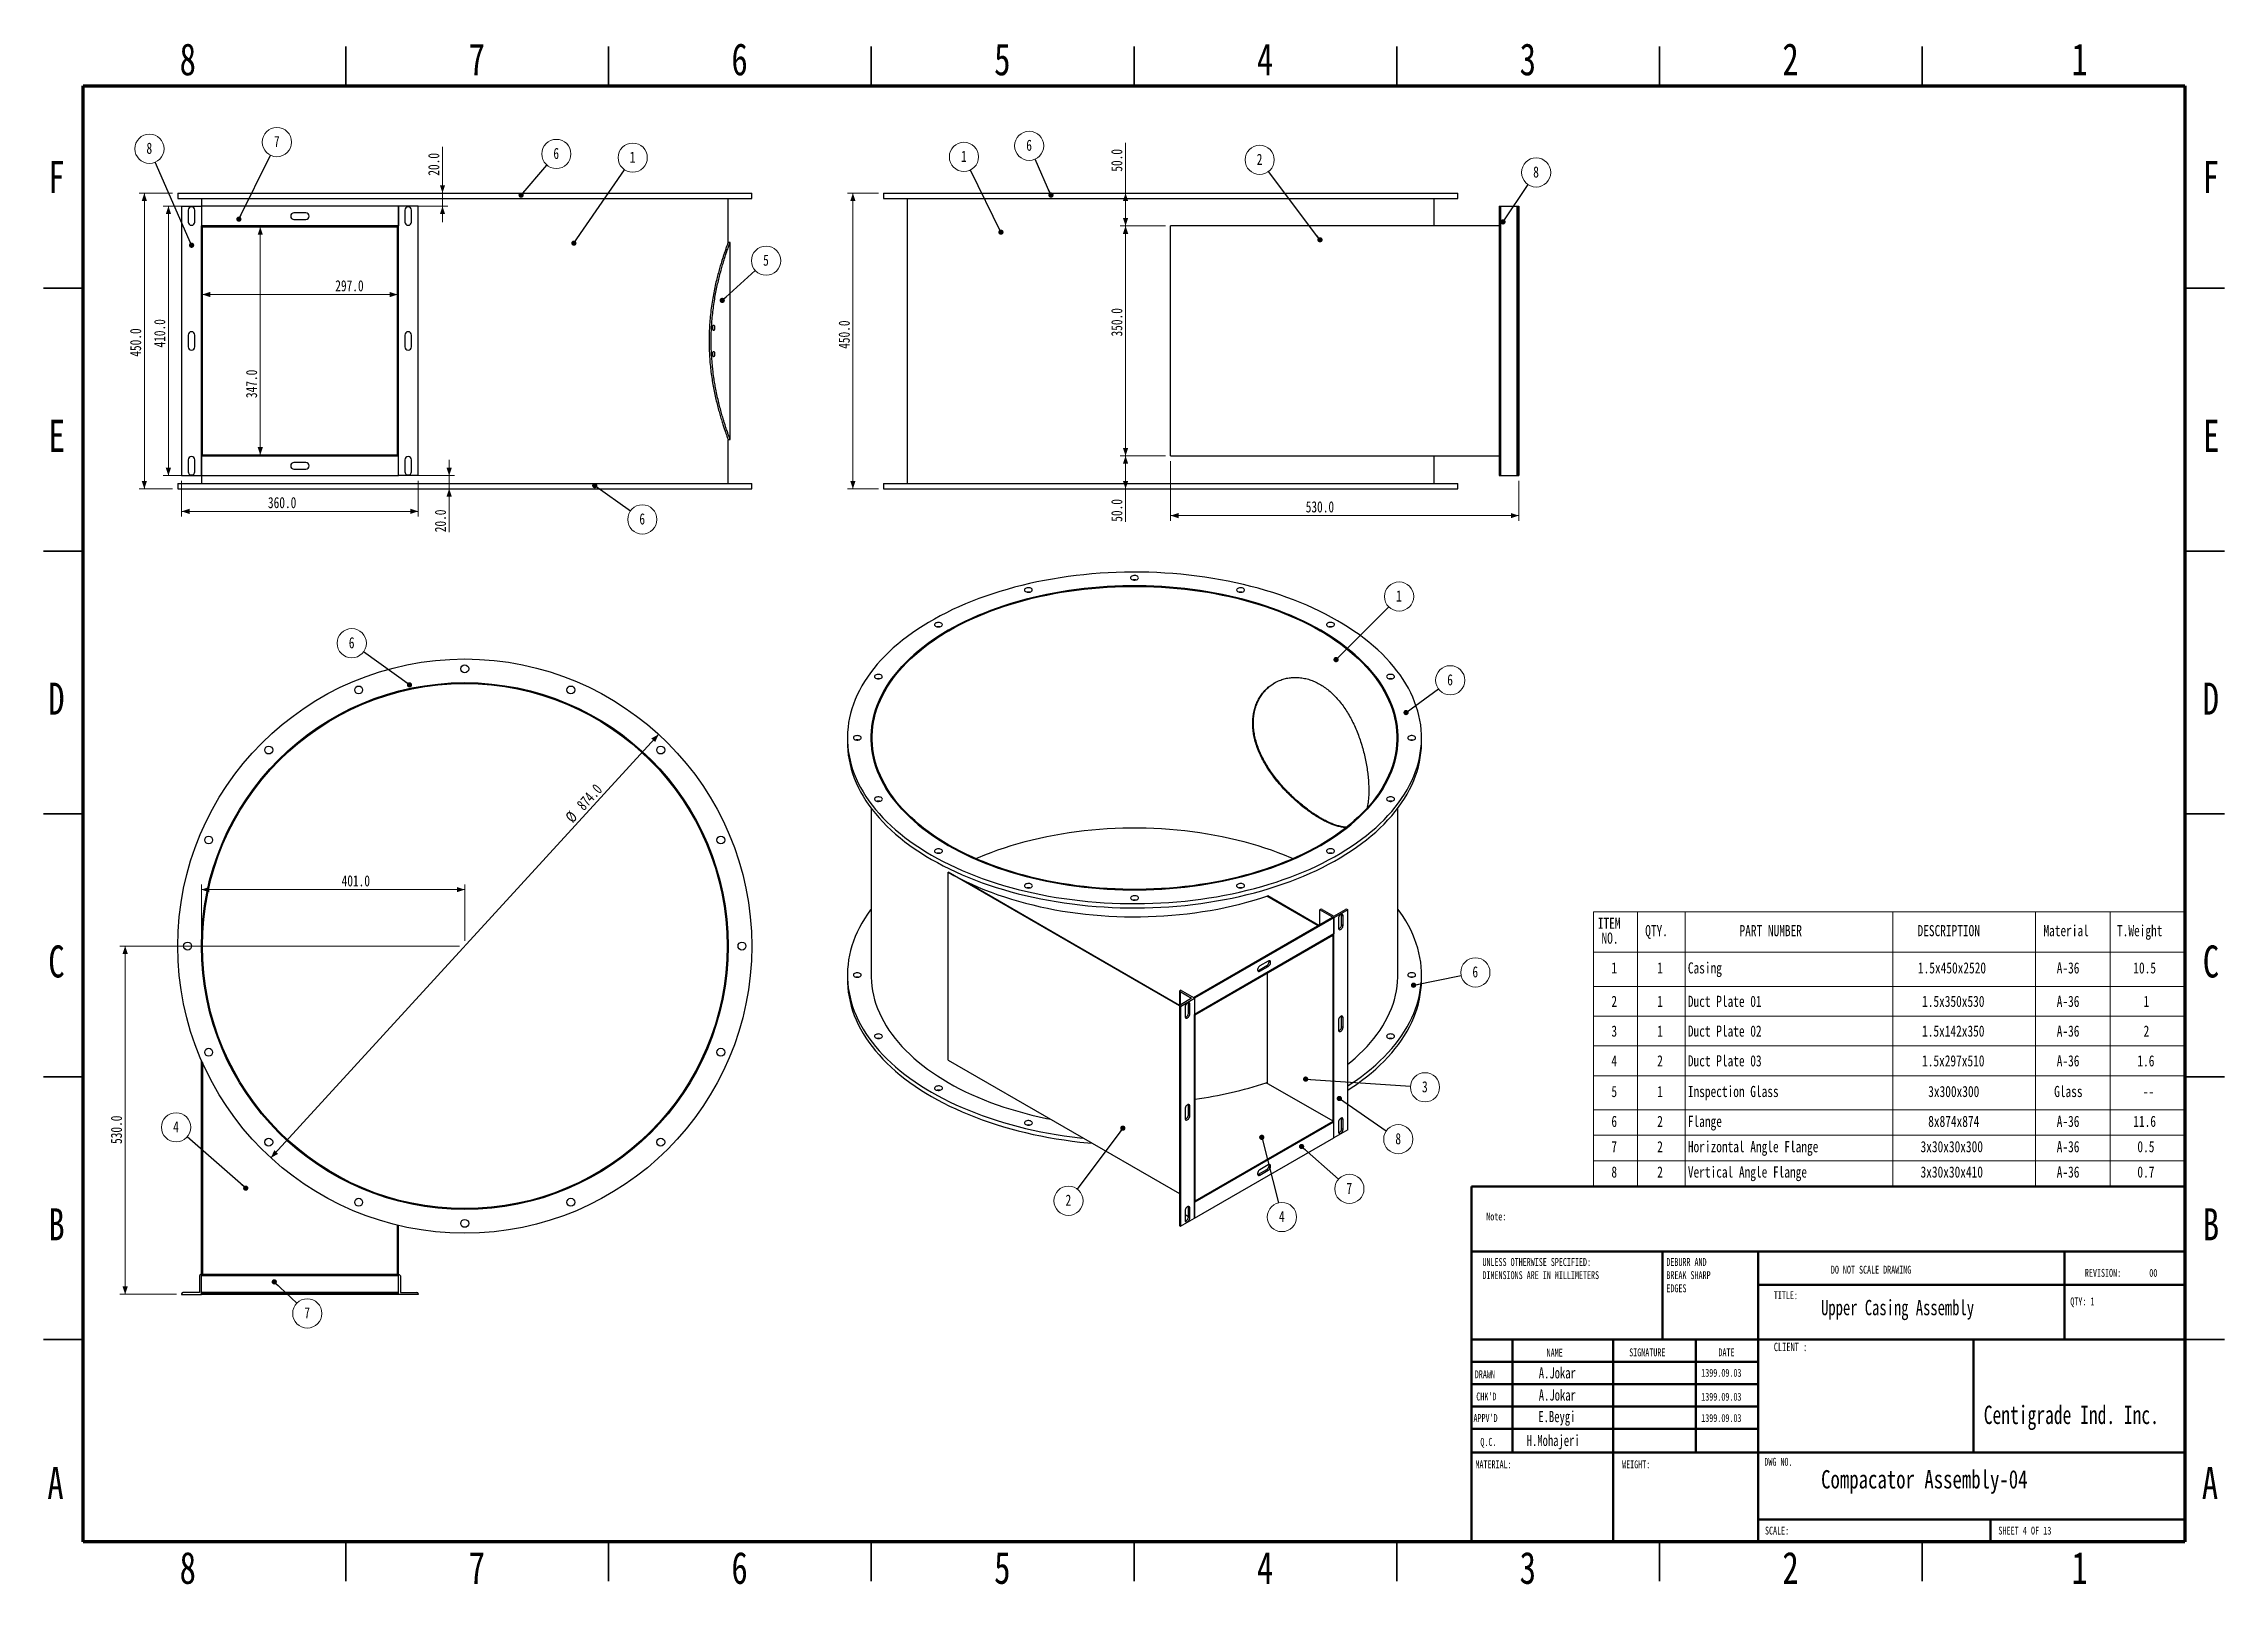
# Paper-space layout 'Sheet4' of a CAD drawing. Header units: millimetres. Extents: x 2 to 418, y 2 to 295.
import ezdxf

# ---------------------------------------------------------------- set-up
doc = ezdxf.new("R2010")
doc.units = ezdxf.units.MM
doc.styles.add('SLDTEXTSTYLE0', font='TXT', dxfattribs={"width": 0.75})
doc.styles.add('SLDTEXTSTYLE1', font='TXT', dxfattribs={"width": 0.686449})
doc.styles.add('SLDTEXTSTYLE2', font='TXT', dxfattribs={"width": 0.652778})
doc.styles.add('SLDTEXTSTYLE3', font='TXT', dxfattribs={"width": 0.692308})
doc.styles.add('SLDTEXTSTYLE4', font='TXT', dxfattribs={"width": 0.7})
doc.dimstyles.new('SLDDIMSTYLE21', dxfattribs={"dimtxt": 2.116667, "dimasz": 1.5, "dimexe": 0, "dimexo": 0.0625, "dimgap": 0.529167, "dimtad": 1, "dimdec": 1, "dimlfac": 8, "dimrnd": 1e-09, "dimzin": 4, "dimdsep": 46, "dimtxsty": 'SLDTEXTSTYLE0', "dimsah": 1, "dimcen": 0, "dimadec": 0, "dimazin": 1, "dimtfac": 1, "dimtdec": 0, "dimtmove": 0, "dimatfit": 3, "dimfxl": 1, "dimfrac": 2, "dimtolj": 1, "dimtzin": 12, "dimarcsym": 0})
doc.dimstyles.new('SLDDIMSTYLE29', dxfattribs={"dimtxt": 2.116667, "dimasz": 1.5, "dimexe": 0, "dimexo": 0.0625, "dimgap": 0.529167, "dimtad": 1, "dimdec": 1, "dimlfac": 8, "dimrnd": 1e-09, "dimzin": 4, "dimdsep": 46, "dimtxsty": 'SLDTEXTSTYLE0', "dimsah": 1, "dimcen": 0.09, "dimadec": 0, "dimazin": 1, "dimtfac": 1, "dimtdec": 0, "dimtofl": 0, "dimtmove": 0, "dimatfit": 3, "dimfxl": 1, "dimfrac": 2, "dimtolj": 1, "dimtzin": 12, "dimarcsym": 0})
doc.dimstyles.new('SLDDIMSTYLE3', dxfattribs={"dimtxt": 0.18, "dimasz": 1, "dimexe": 0, "dimexo": 0.0625, "dimgap": 0, "dimtad": 0, "dimtih": 1, "dimtoh": 1, "dimdec": 0, "dimrnd": 1e-09, "dimzin": 0, "dimdsep": 46, "dimtxsty": 'Standard', "dimblk1": 'DOT', "dimblk2": 'DOT', "dimsah": 1, "dimcen": 0.09, "dimadec": 0, "dimazin": 0, "dimtfac": 1, "dimtdec": 0, "dimtofl": 0, "dimtmove": 0, "dimatfit": 3, "dimldrblk": 'DOT', "dimfxl": 1, "dimfrac": 2, "dimtolj": 1, "dimtzin": 0, "dimarcsym": 0})
doc.dimstyles.new('SLDDIMSTYLE30', dxfattribs={"dimtxt": 2.116667, "dimasz": 1.5, "dimexe": 0, "dimexo": 0.0625, "dimgap": 0.529167, "dimtad": 1, "dimdec": 1, "dimlfac": 8, "dimrnd": 1e-09, "dimzin": 4, "dimdsep": 46, "dimtxsty": 'SLDTEXTSTYLE0', "dimsah": 1, "dimcen": 0.09, "dimadec": 0, "dimazin": 1, "dimtfac": 1, "dimtdec": 0, "dimtmove": 0, "dimatfit": 0, "dimfxl": 1, "dimfrac": 2, "dimtolj": 1, "dimtzin": 12, "dimarcsym": 0})

psp = doc.layouts.new('Sheet4')

# ---------------------------------------------------------------- texts
at = {"color": 7, "linetype": 'Continuous', "lineweight": 0}
for s, insert, char_height, attachment_point, style in [('8', (29.939, 295.114), 6.096, 2, 'SLDTEXTSTYLE0'), ('7', (84.939, 295.114), 6.096, 2, 'SLDTEXTSTYLE0'), ('6', (134.939, 295.114), 6.096, 2, 'SLDTEXTSTYLE0'), ('5', (184.939, 295.114), 6.096, 2, 'SLDTEXTSTYLE0'), ('4', (234.939, 295.114), 6.096, 2, 'SLDTEXTSTYLE0'), ('3', (284.939, 295.114), 6.096, 2, 'SLDTEXTSTYLE0'), ('2', (334.939, 295.114), 6.096, 2, 'SLDTEXTSTYLE0'), ('1', (389.939, 295.114), 6.096, 2, 'SLDTEXTSTYLE0'), ('F', (4.937, 272.726), 6.096, 2, 'SLDTEXTSTYLE0'), ('F', (414.937, 272.726), 6.096, 2, 'SLDTEXTSTYLE0'), ('E', (5.011, 223.476), 6.096, 2, 'SLDTEXTSTYLE0'), ('E', (415.011, 223.476), 6.096, 2, 'SLDTEXTSTYLE0'), ('D', (4.93, 173.476), 6.096, 2, 'SLDTEXTSTYLE0'), ('D', (414.93, 173.476), 6.096, 2, 'SLDTEXTSTYLE0'), ('C', (4.937, 123.476), 6.096, 2, 'SLDTEXTSTYLE0'), ('C', (414.937, 123.476), 6.096, 2, 'SLDTEXTSTYLE0'), ('B', (4.953, 73.476), 6.096, 2, 'SLDTEXTSTYLE0'), ('Note:', (277.032, 72.666), 1.5, 1, 'SLDTEXTSTYLE0'), ('B', (414.953, 73.476), 6.096, 2, 'SLDTEXTSTYLE0'), ('DO NOT SCALE DRAWING', (342.615, 62.533), 1.5, 1, 'SLDTEXTSTYLE0'), ('REVISION:       00', (390.955, 61.935), 1.5, 1, 'SLDTEXTSTYLE2'), ('TITLE:', (331.76, 57.684), 1.5, 1, 'SLDTEXTSTYLE0'), ('Upper Casing Assembly', (340.758, 56.042), 2.91042, 1, 'SLDTEXTSTYLE4'), ('QTY: 1', (388.179, 56.503), 1.5, 1, 'SLDTEXTSTYLE0'), ('NAME', (288.522, 46.751), 1.5, 1, 'SLDTEXTSTYLE0'), ('SIGNATURE', (304.234, 46.812), 1.5, 1, 'SLDTEXTSTYLE0'), ('DATE', (321.218, 46.812), 1.5, 1, 'SLDTEXTSTYLE0'), ('CLIENT :', (331.76, 47.885), 1.5875, 1, 'SLDTEXTSTYLE4'), ('DRAWN', (274.843, 42.635), 1.5, 1, 'SLDTEXTSTYLE1'), ('A.Jokar', (287.033, 43.219), 2.1167, 1, 'SLDTEXTSTYLE4'), ('1399.09.03', (317.944, 42.917), 1.5, 1, 'SLDTEXTSTYLE0'), ("CHK'D", (275.139, 38.412), 1.5, 1, 'SLDTEXTSTYLE0'), ('A.Jokar', (287.033, 38.996), 2.1167, 1, 'SLDTEXTSTYLE4'), ('1399.09.03', (317.944, 38.367), 1.5, 1, 'SLDTEXTSTYLE0'), ("APPV'D", (274.602, 34.316), 1.5, 1, 'SLDTEXTSTYLE0'), ('E.Beygi', (286.947, 34.9), 2.1167, 1, 'SLDTEXTSTYLE4'), ('1399.09.03', (317.944, 34.316), 1.5, 1, 'SLDTEXTSTYLE0'), ('Centigrade Ind. Inc.', (371.708, 35.923), 3.5, 1, 'SLDTEXTSTYLE4'), ('Q.C.', (275.915, 29.776), 1.5, 1, 'SLDTEXTSTYLE0'), ('H.Mohajeri', (284.734, 30.36), 2.1167, 1, 'SLDTEXTSTYLE4'), ('MATERIAL:', (274.975, 25.505), 1.5, 1, 'SLDTEXTSTYLE0'), ('WEIGHT:', (302.894, 25.503), 1.4986, 1, 'SLDTEXTSTYLE0'), ('DWG NO.', (329.953, 25.986), 1.5, 1, 'SLDTEXTSTYLE0'), ('A', (4.757, 24.226), 6.096, 2, 'SLDTEXTSTYLE0'), ('Compacator Assembly-04', (340.758, 23.663), 3.5, 1, 'SLDTEXTSTYLE0'), ('A', (414.757, 24.226), 6.096, 2, 'SLDTEXTSTYLE0'), ('SCALE:', (330.074, 12.9), 1.5, 1, 'SLDTEXTSTYLE0'), ('SHEET 4 OF 13', (374.478, 12.9), 1.5, 1, 'SLDTEXTSTYLE3'), ('8', (29.939, 8.114), 6.096, 2, 'SLDTEXTSTYLE0'), ('7', (84.939, 8.114), 6.096, 2, 'SLDTEXTSTYLE0'), ('6', (134.939, 8.114), 6.096, 2, 'SLDTEXTSTYLE0'), ('5', (184.939, 8.114), 6.096, 2, 'SLDTEXTSTYLE0'), ('4', (234.939, 8.114), 6.096, 2, 'SLDTEXTSTYLE0'), ('3', (284.939, 8.114), 6.096, 2, 'SLDTEXTSTYLE0'), ('2', (334.939, 8.114), 6.096, 2, 'SLDTEXTSTYLE0'), ('1', (389.939, 8.114), 6.096, 2, 'SLDTEXTSTYLE0')]:
    psp.add_mtext(s, dxfattribs=dict(at, insert=insert, char_height=char_height, attachment_point=attachment_point, style=style))

# ---------------------------------------------------------------- blocks, each defined once
blk = doc.blocks.new('SW_NOTE_46')
at = {"color": 0, "linetype": 'Continuous', "lineweight": 0, "char_height": 1.5, "attachment_point": 1, "style": 'SLDTEXTSTYLE0'}
for s, insert in [('UNLESS OTHERWISE SPECIFIED:', (0, 1.93)), ('DIMENSIONS ARE IN MILLIMETERS', (0, -0.57))]:
    blk.add_mtext(s, dxfattribs=dict(at, insert=insert))
blk = doc.blocks.new('SW_NOTE_47')
at = {"color": 0, "linetype": 'Continuous', "lineweight": 0, "char_height": 1.5, "attachment_point": 1, "style": 'SLDTEXTSTYLE0'}
for s, insert in [('DEBURR AND', (0, 1.93)), ('BREAK SHARP', (0, -0.57)), ('EDGES', (0, -3.07))]:
    blk.add_mtext(s, dxfattribs=dict(at, insert=insert))
blk = doc.blocks.new('SW_TABLEANNOTATION_2')
at = {"color": 0, "linetype": 'Continuous', "lineweight": 0}
for p, q in [((0, 0), (0, -52.15)), ((112.54, 0), (0, 0)), ((8.32, 0), (8.32, -7.64)), ((17.43, 0), (17.43, -7.64)), ((56.91, 0), (56.91, -7.64)), ((84.1, 0), (84.1, -7.64)), ((98.32, 0), (98.32, -7.64)), ((112.54, -52.15), (112.54, 0)), ((0, -7.64), (112.54, -7.64)), ((8.32, -7.64), (8.32, -52.15)), ((17.43, -7.64), (17.43, -52.15)), ((56.91, -7.64), (56.91, -52.15)), ((84.1, -7.64), (84.1, -52.15)), ((98.32, -7.64), (98.32, -52.15)), ((0, -14.17), (112.54, -14.17)), ((0, -19.83), (112.54, -19.83)), ((0, -25.49), (112.54, -25.49)), ((0, -31.16), (112.54, -31.16)), ((0, -37.68), (112.54, -37.68)), ((0, -42.5), (112.54, -42.5)), ((0, -47.33), (112.54, -47.33)), ((0, -52.15), (112.54, -52.15))]:
    blk.add_line(p, q, dxfattribs=at)
at = {"color": 0, "linetype": 'Continuous', "lineweight": 0, "attachment_point": 1, "style": 'SLDTEXTSTYLE0'}
for s, insert, char_height in [('ITEM', (0.8, -1.09), 2.117), ('NO.', (1.5, -3.92), 2.117), ('QTY.', (9.82, -2.5), 2.117), ('PART NUMBER', (27.76, -2.5), 2.1167), ('DESCRIPTION', (61.64, -2.5), 2.1167), ('Material', (85.6, -2.5), 2.117), ('T.Weight', (99.6, -2.5), 2.117), ('1', (3.38, -9.59), 2.12), ('1', (12.1, -9.59), 2.12), ('Casing', (17.93, -9.59), 2.117), ('1.5x450x2520', (61.72, -9.59), 2.1167), ('A-36', (88.13, -9.59), 2.117), ('10.5', (102.7, -9.59), 2.117), ('2', (3.38, -15.95), 2.12), ('1', (12.1, -15.95), 2.12), ('Duct Plate 01', (17.93, -15.95), 2.1167), ('1.5x350x530', (62.5, -15.95), 2.1167), ('A-36', (88.13, -15.95), 2.117), ('1', (104.65, -15.95), 2.12), ('3', (3.38, -21.61), 2.12), ('1', (12.1, -21.61), 2.12), ('Duct Plate 02', (17.93, -21.61), 2.1167), ('1.5x142x350', (62.5, -21.61), 2.1167), ('A-36', (88.13, -21.61), 2.117), ('2', (104.65, -21.61), 2.12), ('4', (3.38, -27.27), 2.12), ('2', (12.1, -27.27), 2.12), ('Duct Plate 03', (17.93, -27.27), 2.1167), ('1.5x297x510', (62.5, -27.27), 2.1167), ('A-36', (88.13, -27.27), 2.117), ('1.6', (103.48, -27.27), 2.117), ('5', (3.38, -33.1), 2.12), ('1', (12.1, -33.1), 2.12), ('Inspection Glass', (17.93, -33.1), 2.1167), ('3x300x300', (63.67, -33.1), 2.117), ('Glass', (87.64, -33.1), 2.117), ('--', (104.5, -33.1), 2.117), ('6', (3.38, -38.78), 2.12), ('2', (12.1, -38.78), 2.12), ('Flange', (17.93, -38.78), 2.117), ('8x874x874', (63.67, -38.78), 2.117), ('A-36', (88.13, -38.78), 2.117), ('11.6', (102.7, -38.78), 2.117), ('7', (3.38, -43.6), 2.12), ('2', (12.1, -43.6), 2.12), ('Horizontal Angle Flange', (17.93, -43.6), 2.1167), ('3x30x30x300', (62.21, -43.6), 2.1167), ('A-36', (88.13, -43.6), 2.117), ('0.5', (103.48, -43.6), 2.117), ('8', (3.38, -48.42), 2.12), ('2', (12.1, -48.42), 2.12), ('Vertical Angle Flange', (17.93, -48.42), 2.1167), ('3x30x30x410', (62.21, -48.42), 2.1167), ('A-36', (88.13, -48.42), 2.117), ('0.7', (103.48, -48.42), 2.117)]:
    blk.add_mtext(s, dxfattribs=dict(at, insert=insert, char_height=char_height))
blk = doc.blocks.new('_D_58')
at = {"color": 7, "linetype": 'Continuous', "lineweight": 18, "transparency": 16777216}
for p, q in [((161.35, 266.61), (155.51, 266.61)), ((156.51, 266.61), (156.51, 210.36)), ((161.35, 210.36), (155.51, 210.36))]:
    blk.add_line(p, q, dxfattribs=at)
for points in [[(156.51, 266.61), (156.01, 265.11), (157.01, 265.11)], [(156.51, 210.36), (157.01, 211.86), (156.01, 211.86)]]:
    blk.add_solid(points, dxfattribs=at)
at = {"color": 7, "linetype": 'Continuous', "lineweight": 18, "transparency": 16777216, "insert": (153.79, 236.98), "char_height": 2.117, "attachment_point": 1, "rotation": 90, "style": 'SLDTEXTSTYLE0'}
blk.add_mtext('450.0', dxfattribs=at)
blk = doc.blocks.new('_D_59')
at = {"color": 7, "linetype": 'Continuous', "lineweight": 18, "transparency": 16777216}
for p, q in [((208.39, 266.61), (208.39, 276.15)), ((208.39, 260.36), (208.39, 266.61)), ((215.97, 260.36), (207.39, 260.36))]:
    blk.add_line(p, q, dxfattribs=at)
for points in [[(208.39, 266.61), (207.89, 265.11), (208.89, 265.11)], [(208.39, 260.36), (208.89, 261.86), (207.89, 261.86)]]:
    blk.add_solid(points, dxfattribs=at)
at = {"color": 7, "linetype": 'Continuous', "lineweight": 18, "transparency": 16777216, "insert": (205.66, 270.68), "char_height": 2.117, "attachment_point": 1, "rotation": 90, "style": 'SLDTEXTSTYLE0'}
blk.add_mtext('50.0', dxfattribs=at)
blk = doc.blocks.new('_D_60')
at = {"color": 7, "linetype": 'Continuous', "lineweight": 18, "transparency": 16777216}
for p, q in [((215.97, 260.36), (207.39, 260.36)), ((208.39, 260.36), (208.39, 216.61)), ((215.97, 216.61), (207.39, 216.61))]:
    blk.add_line(p, q, dxfattribs=at)
for points in [[(208.39, 260.36), (207.89, 258.86), (208.89, 258.86)], [(208.39, 216.61), (208.89, 218.11), (207.89, 218.11)]]:
    blk.add_solid(points, dxfattribs=at)
at = {"color": 7, "linetype": 'Continuous', "lineweight": 18, "transparency": 16777216, "insert": (205.66, 239.33), "char_height": 2.117, "attachment_point": 1, "rotation": 90, "style": 'SLDTEXTSTYLE0'}
blk.add_mtext('350.0', dxfattribs=at)
blk = doc.blocks.new('_D_61')
at = {"color": 7, "linetype": 'Continuous', "lineweight": 18, "transparency": 16777216}
for p, q in [((215.97, 216.61), (207.39, 216.61)), ((208.39, 216.61), (208.39, 210.36)), ((208.39, 210.36), (208.39, 204.08))]:
    blk.add_line(p, q, dxfattribs=at)
for points in [[(208.39, 216.61), (207.89, 215.11), (208.89, 215.11)], [(208.39, 210.36), (208.89, 211.86), (207.89, 211.86)]]:
    blk.add_solid(points, dxfattribs=at)
at = {"color": 7, "linetype": 'Continuous', "lineweight": 18, "transparency": 16777216, "insert": (205.66, 204.08), "char_height": 2.117, "attachment_point": 1, "rotation": 90, "style": 'SLDTEXTSTYLE0'}
blk.add_mtext('50.0', dxfattribs=at)
blk = doc.blocks.new('_D_62')
at = {"color": 7, "linetype": 'Continuous', "lineweight": 18, "transparency": 16777216}
for p, q in [((216.97, 215.61), (216.97, 204.25)), ((283.22, 211.86), (283.22, 204.25)), ((216.97, 205.25), (283.22, 205.25))]:
    blk.add_line(p, q, dxfattribs=at)
for points in [[(216.97, 205.25), (218.47, 204.75), (218.47, 205.75)], [(283.22, 205.25), (281.72, 205.75), (281.72, 204.75)]]:
    blk.add_solid(points, dxfattribs=at)
at = {"color": 7, "linetype": 'Continuous', "lineweight": 18, "transparency": 16777216, "insert": (242.68, 207.98), "char_height": 2.117, "attachment_point": 1, "style": 'SLDTEXTSTYLE0'}
blk.add_mtext('530.0', dxfattribs=at)
blk = doc.blocks.new('SW_NOTE_48')
at = {"color": 0, "linetype": 'Continuous', "lineweight": 0}
blk.add_circle((-1.23, 2.5), 2.78, dxfattribs=at)
at = {"color": 0, "linetype": 'Continuous', "lineweight": 0, "insert": (-1.25, 3.66), "char_height": 2.12, "attachment_point": 2, "style": 'SLDTEXTSTYLE0'}
blk.add_mtext('1', dxfattribs=at)
blk = doc.blocks.new('_DOT')
at = {"color": 0, "linetype": 'ByBlock', "lineweight": -2}
blk.add_line((-0.5, 0), (-1, 0), dxfattribs=at)
at = {"color": 0, "linetype": 'ByBlock', "const_width": 0.5}
blk.add_lwpolyline([(-0.25, 0, 1), (0.25, 0, 1)], format="xyb", close=True, dxfattribs=at)
blk = doc.blocks.new('SW_NOTE_49')
at = {"color": 0, "linetype": 'Continuous', "lineweight": 0}
blk.add_circle((-1.13, 2.54), 2.78, dxfattribs=at)
at = {"color": 0, "linetype": 'Continuous', "lineweight": 0, "insert": (-1.15, 3.71), "char_height": 2.12, "attachment_point": 2, "style": 'SLDTEXTSTYLE0'}
blk.add_mtext('6', dxfattribs=at)
blk = doc.blocks.new('SW_NOTE_50')
at = {"color": 0, "linetype": 'Continuous', "lineweight": 0}
blk.add_circle((-1.68, 2.22), 2.78, dxfattribs=at)
at = {"color": 0, "linetype": 'Continuous', "lineweight": 0, "insert": (-1.7, 3.38), "char_height": 2.12, "attachment_point": 2, "style": 'SLDTEXTSTYLE0'}
blk.add_mtext('2', dxfattribs=at)
blk = doc.blocks.new('SW_NOTE_51')
at = {"color": 0, "linetype": 'Continuous', "lineweight": 0}
blk.add_circle((1.55, 2.31), 2.78, dxfattribs=at)
at = {"color": 0, "linetype": 'Continuous', "lineweight": 0, "insert": (1.53, 3.47), "char_height": 2.12, "attachment_point": 2, "style": 'SLDTEXTSTYLE0'}
blk.add_mtext('8', dxfattribs=at)
blk = doc.blocks.new('_D_63')
at = {"color": 7, "linetype": 'Continuous', "lineweight": 18, "transparency": 16777216}
blk.add_line((32.71, 247.31), (69.83, 247.31), dxfattribs=at)
for points in [[(32.71, 247.31), (34.21, 246.81), (34.21, 247.81)], [(69.83, 247.31), (68.33, 247.81), (68.33, 246.81)]]:
    blk.add_solid(points, dxfattribs=at)
at = {"color": 7, "linetype": 'Continuous', "lineweight": 18, "transparency": 16777216, "insert": (58, 250.04), "char_height": 2.117, "attachment_point": 1, "style": 'SLDTEXTSTYLE0'}
blk.add_mtext('297.0', dxfattribs=at)
blk = doc.blocks.new('_D_64')
at = {"color": 7, "linetype": 'Continuous', "lineweight": 18, "transparency": 16777216}
blk.add_line((43.73, 260.17), (43.73, 216.8), dxfattribs=at)
for points in [[(43.73, 260.17), (43.23, 258.67), (44.23, 258.67)], [(43.73, 216.8), (44.23, 218.3), (43.23, 218.3)]]:
    blk.add_solid(points, dxfattribs=at)
at = {"color": 7, "linetype": 'Continuous', "lineweight": 18, "transparency": 16777216, "insert": (41, 227.61), "char_height": 2.117, "attachment_point": 1, "rotation": 90, "style": 'SLDTEXTSTYLE0'}
blk.add_mtext('347.0', dxfattribs=at)
blk = doc.blocks.new('_D_65')
at = {"color": 7, "linetype": 'Continuous', "lineweight": 18, "transparency": 16777216}
for p, q in [((28.77, 211.86), (28.77, 205.06)), ((73.77, 211.86), (73.77, 205.06)), ((73.77, 206.06), (28.77, 206.06))]:
    blk.add_line(p, q, dxfattribs=at)
for points in [[(28.77, 206.06), (30.27, 205.56), (30.27, 206.56)], [(73.77, 206.06), (72.27, 206.56), (72.27, 205.56)]]:
    blk.add_solid(points, dxfattribs=at)
at = {"color": 7, "linetype": 'Continuous', "lineweight": 18, "transparency": 16777216, "insert": (45.19, 208.79), "char_height": 2.117, "attachment_point": 1, "style": 'SLDTEXTSTYLE0'}
blk.add_mtext('360.0', dxfattribs=at)
blk = doc.blocks.new('_D_66')
at = {"color": 7, "linetype": 'Continuous', "lineweight": 18, "transparency": 16777216}
for p, q in [((31.52, 264.11), (25.25, 264.11)), ((26.25, 212.86), (26.25, 264.11)), ((31.52, 212.86), (25.25, 212.86))]:
    blk.add_line(p, q, dxfattribs=at)
for points in [[(26.25, 264.11), (25.75, 262.61), (26.75, 262.61)], [(26.25, 212.86), (26.75, 214.36), (25.75, 214.36)]]:
    blk.add_solid(points, dxfattribs=at)
at = {"color": 7, "linetype": 'Continuous', "lineweight": 18, "transparency": 16777216, "insert": (23.52, 237.23), "char_height": 2.117, "attachment_point": 1, "rotation": 90, "style": 'SLDTEXTSTYLE0'}
blk.add_mtext('410.0', dxfattribs=at)
blk = doc.blocks.new('_D_67')
at = {"color": 7, "linetype": 'Continuous', "lineweight": 18, "transparency": 16777216}
for p, q in [((27.02, 266.61), (20.67, 266.61)), ((21.67, 210.36), (21.67, 266.61)), ((27.02, 210.36), (20.67, 210.36))]:
    blk.add_line(p, q, dxfattribs=at)
for points in [[(21.67, 266.61), (21.17, 265.11), (22.17, 265.11)], [(21.67, 210.36), (22.17, 211.86), (21.17, 211.86)]]:
    blk.add_solid(points, dxfattribs=at)
at = {"color": 7, "linetype": 'Continuous', "lineweight": 18, "transparency": 16777216, "insert": (18.94, 235.48), "char_height": 2.117, "attachment_point": 1, "rotation": 90, "style": 'SLDTEXTSTYLE0'}
blk.add_mtext('450.0', dxfattribs=at)
blk = doc.blocks.new('_D_68')
at = {"color": 7, "linetype": 'Continuous', "lineweight": 18, "transparency": 16777216}
for p, q in [((78.41, 266.61), (78.41, 275.39)), ((78.41, 264.11), (78.41, 266.61)), ((71.02, 264.11), (79.41, 264.11)), ((78.41, 264.11), (78.41, 261.11))]:
    blk.add_line(p, q, dxfattribs=at)
for points in [[(78.41, 266.61), (78.91, 268.11), (77.91, 268.11)], [(78.41, 264.11), (77.91, 262.61), (78.91, 262.61)]]:
    blk.add_solid(points, dxfattribs=at)
at = {"color": 7, "linetype": 'Continuous', "lineweight": 18, "transparency": 16777216, "insert": (75.68, 269.92), "char_height": 2.117, "attachment_point": 1, "rotation": 90, "style": 'SLDTEXTSTYLE0'}
blk.add_mtext('20.0', dxfattribs=at)
blk = doc.blocks.new('_D_69')
at = {"color": 7, "linetype": 'Continuous', "lineweight": 18, "transparency": 16777216}
for p, q in [((79.68, 212.86), (79.68, 215.86)), ((71.02, 212.86), (80.68, 212.86)), ((79.68, 212.86), (79.68, 210.36)), ((79.68, 210.36), (79.68, 202.09))]:
    blk.add_line(p, q, dxfattribs=at)
for points in [[(79.68, 212.86), (80.18, 214.36), (79.18, 214.36)], [(79.68, 210.36), (79.18, 208.86), (80.18, 208.86)]]:
    blk.add_solid(points, dxfattribs=at)
at = {"color": 7, "linetype": 'Continuous', "lineweight": 18, "transparency": 16777216, "insert": (76.95, 202.09), "char_height": 2.117, "attachment_point": 1, "rotation": 90, "style": 'SLDTEXTSTYLE0'}
blk.add_mtext('20.0', dxfattribs=at)
blk = doc.blocks.new('SW_NOTE_52')
at = {"color": 0, "linetype": 'Continuous', "lineweight": 0}
blk.add_circle((1.81, 2.11), 2.78, dxfattribs=at)
at = {"color": 0, "linetype": 'Continuous', "lineweight": 0, "insert": (1.79, 3.28), "char_height": 2.12, "attachment_point": 2, "style": 'SLDTEXTSTYLE0'}
blk.add_mtext('6', dxfattribs=at)
blk = doc.blocks.new('SW_NOTE_53')
at = {"color": 0, "linetype": 'Continuous', "lineweight": 0}
blk.add_circle((1.58, 2.29), 2.78, dxfattribs=at)
at = {"color": 0, "linetype": 'Continuous', "lineweight": 0, "insert": (1.55, 3.45), "char_height": 2.12, "attachment_point": 2, "style": 'SLDTEXTSTYLE0'}
blk.add_mtext('1', dxfattribs=at)
blk = doc.blocks.new('SW_NOTE_54')
at = {"color": 0, "linetype": 'Continuous', "lineweight": 0}
blk.add_circle((2.06, 1.87), 2.78, dxfattribs=at)
at = {"color": 0, "linetype": 'Continuous', "lineweight": 0, "insert": (2.04, 3.03), "char_height": 2.12, "attachment_point": 2, "style": 'SLDTEXTSTYLE0'}
blk.add_mtext('5', dxfattribs=at)
blk = doc.blocks.new('SW_NOTE_55')
at = {"color": 0, "linetype": 'Continuous', "lineweight": 0}
blk.add_circle((2.27, -1.61), 2.78, dxfattribs=at)
at = {"color": 0, "linetype": 'Continuous', "lineweight": 0, "insert": (2.25, -0.45), "char_height": 2.12, "attachment_point": 2, "style": 'SLDTEXTSTYLE0'}
blk.add_mtext('6', dxfattribs=at)
blk = doc.blocks.new('SW_NOTE_56')
at = {"color": 0, "linetype": 'Continuous', "lineweight": 0}
blk.add_circle((1.23, 2.49), 2.78, dxfattribs=at)
at = {"color": 0, "linetype": 'Continuous', "lineweight": 0, "insert": (1.21, 3.66), "char_height": 2.12, "attachment_point": 2, "style": 'SLDTEXTSTYLE0'}
blk.add_mtext('7', dxfattribs=at)
blk = doc.blocks.new('SW_NOTE_57')
at = {"color": 0, "linetype": 'Continuous', "lineweight": 0}
blk.add_circle((-1.11, 2.55), 2.78, dxfattribs=at)
at = {"color": 0, "linetype": 'Continuous', "lineweight": 0, "insert": (-1.14, 3.71), "char_height": 2.12, "attachment_point": 2, "style": 'SLDTEXTSTYLE0'}
blk.add_mtext('8', dxfattribs=at)
blk = doc.blocks.new('_D_70')
at = {"color": 7, "linetype": 'Continuous', "lineweight": 18, "transparency": 16777216}
for p, q in [((32.52, 124.35), (32.52, 135.1)), ((32.52, 134.1), (82.64, 134.1)), ((82.64, 124.35), (82.64, 135.1))]:
    blk.add_line(p, q, dxfattribs=at)
for points in [[(32.52, 134.1), (34.02, 133.6), (34.02, 134.6)], [(82.64, 134.1), (81.14, 134.6), (81.14, 133.6)]]:
    blk.add_solid(points, dxfattribs=at)
at = {"color": 7, "linetype": 'Continuous', "lineweight": 18, "transparency": 16777216, "insert": (59.21, 136.83), "char_height": 2.117, "attachment_point": 1, "style": 'SLDTEXTSTYLE0'}
blk.add_mtext('401.0', dxfattribs=at)
blk = doc.blocks.new('_D_71')
at = {"color": 7, "linetype": 'Continuous', "lineweight": 18, "transparency": 16777216}
for p, q in [((81.64, 123.35), (17.02, 123.35)), ((18.02, 57.1), (18.02, 123.35)), ((27.77, 57.1), (17.02, 57.1))]:
    blk.add_line(p, q, dxfattribs=at)
for points in [[(18.02, 123.35), (17.52, 121.85), (18.52, 121.85)], [(18.02, 57.1), (18.52, 58.6), (17.52, 58.6)]]:
    blk.add_solid(points, dxfattribs=at)
at = {"color": 7, "linetype": 'Continuous', "lineweight": 18, "transparency": 16777216, "insert": (15.29, 85.71), "char_height": 2.117, "attachment_point": 1, "rotation": 90, "style": 'SLDTEXTSTYLE0'}
blk.add_mtext('530.0', dxfattribs=at)
blk = doc.blocks.new('_D_72')
at = {"color": 7, "linetype": 'Continuous', "lineweight": 18, "transparency": 16777216}
blk.add_line((119.54, 163.63), (45.75, 83.06), dxfattribs=at)
for points in [[(119.54, 163.63), (118.15, 162.86), (118.89, 162.19)], [(45.75, 83.06), (47.13, 83.83), (46.39, 84.51)]]:
    blk.add_solid(points, dxfattribs=at)
at = {"color": 7, "linetype": 'Continuous', "lineweight": 18, "transparency": 16777216, "char_height": 2.117, "attachment_point": 1, "rotation": 47.5155, "style": 'SLDTEXTSTYLE0'}
for s, insert in [('874.0', (103.75, 150.43)), ('%%c', (101.59, 148.07))]:
    blk.add_mtext(s, dxfattribs=dict(at, insert=insert))
blk = doc.blocks.new('SW_NOTE_58')
at = {"color": 0, "linetype": 'Continuous', "lineweight": 0}
blk.add_circle((-2.26, 1.63), 2.78, dxfattribs=at)
at = {"color": 0, "linetype": 'Continuous', "lineweight": 0, "insert": (-2.28, 2.79), "char_height": 2.12, "attachment_point": 2, "style": 'SLDTEXTSTYLE0'}
blk.add_mtext('6', dxfattribs=at)
blk = doc.blocks.new('SW_NOTE_59')
at = {"color": 0, "linetype": 'Continuous', "lineweight": 0}
blk.add_circle((-2.1, 1.83), 2.78, dxfattribs=at)
at = {"color": 0, "linetype": 'Continuous', "lineweight": 0, "insert": (-2.12, 2.99), "char_height": 2.12, "attachment_point": 2, "style": 'SLDTEXTSTYLE0'}
blk.add_mtext('4', dxfattribs=at)
blk = doc.blocks.new('SW_NOTE_60')
at = {"color": 0, "linetype": 'Continuous', "lineweight": 0}
blk.add_circle((2.01, -1.92), 2.78, dxfattribs=at)
at = {"color": 0, "linetype": 'Continuous', "lineweight": 0, "insert": (1.99, -0.76), "char_height": 2.12, "attachment_point": 2, "style": 'SLDTEXTSTYLE0'}
blk.add_mtext('7', dxfattribs=at)
blk = doc.blocks.new('SW_NOTE_61')
at = {"color": 0, "linetype": 'Continuous', "lineweight": 0}
blk.add_circle((1.97, 1.97), 2.78, dxfattribs=at)
at = {"color": 0, "linetype": 'Continuous', "lineweight": 0, "insert": (1.94, 3.13), "char_height": 2.12, "attachment_point": 2, "style": 'SLDTEXTSTYLE0'}
blk.add_mtext('1', dxfattribs=at)
blk = doc.blocks.new('SW_NOTE_62')
at = {"color": 0, "linetype": 'Continuous', "lineweight": 0}
blk.add_circle((2.25, 1.64), 2.78, dxfattribs=at)
at = {"color": 0, "linetype": 'Continuous', "lineweight": 0, "insert": (2.22, 2.8), "char_height": 2.12, "attachment_point": 2, "style": 'SLDTEXTSTYLE0'}
blk.add_mtext('6', dxfattribs=at)
blk = doc.blocks.new('SW_NOTE_63')
at = {"color": 0, "linetype": 'Continuous', "lineweight": 0}
blk.add_circle((2.72, 0.56), 2.78, dxfattribs=at)
at = {"color": 0, "linetype": 'Continuous', "lineweight": 0, "insert": (2.7, 1.73), "char_height": 2.12, "attachment_point": 2, "style": 'SLDTEXTSTYLE0'}
blk.add_mtext('6', dxfattribs=at)
blk = doc.blocks.new('SW_NOTE_64')
at = {"color": 0, "linetype": 'Continuous', "lineweight": 0}
blk.add_circle((-1.67, -2.23), 2.78, dxfattribs=at)
at = {"color": 0, "linetype": 'Continuous', "lineweight": 0, "insert": (-1.69, -1.06), "char_height": 2.12, "attachment_point": 2, "style": 'SLDTEXTSTYLE0'}
blk.add_mtext('2', dxfattribs=at)
blk = doc.blocks.new('SW_NOTE_65')
at = {"color": 0, "linetype": 'Continuous', "lineweight": 0}
blk.add_circle((0.68, -2.7), 2.78, dxfattribs=at)
at = {"color": 0, "linetype": 'Continuous', "lineweight": 0, "insert": (0.66, -1.53), "char_height": 2.12, "attachment_point": 2, "style": 'SLDTEXTSTYLE0'}
blk.add_mtext('4', dxfattribs=at)
blk = doc.blocks.new('SW_NOTE_66')
at = {"color": 0, "linetype": 'Continuous', "lineweight": 0}
blk.add_circle((2.78, -0.19), 2.78, dxfattribs=at)
at = {"color": 0, "linetype": 'Continuous', "lineweight": 0, "insert": (2.75, 0.97), "char_height": 2.12, "attachment_point": 2, "style": 'SLDTEXTSTYLE0'}
blk.add_mtext('3', dxfattribs=at)
blk = doc.blocks.new('SW_NOTE_67')
at = {"color": 0, "linetype": 'Continuous', "lineweight": 0}
blk.add_circle((2.08, -1.84), 2.78, dxfattribs=at)
at = {"color": 0, "linetype": 'Continuous', "lineweight": 0, "insert": (2.06, -0.68), "char_height": 2.12, "attachment_point": 2, "style": 'SLDTEXTSTYLE0'}
blk.add_mtext('7', dxfattribs=at)
blk = doc.blocks.new('SW_NOTE_68')
at = {"color": 0, "linetype": 'Continuous', "lineweight": 0}
blk.add_circle((2.29, -1.58), 2.78, dxfattribs=at)
at = {"color": 0, "linetype": 'Continuous', "lineweight": 0, "insert": (2.27, -0.42), "char_height": 2.12, "attachment_point": 2, "style": 'SLDTEXTSTYLE0'}
blk.add_mtext('8', dxfattribs=at)

# ---------------------------------------------------------------- dimensions: what is measured, and where the dimension line sits
at = {"color": 7, "linetype": 'Continuous', "lineweight": 18}
for base, p1, p2, angle, dimstyle, picture, middle in [((78.407, 266.61), (70.018, 264.11), (28.018, 266.61), 90, 'SLDDIMSTYLE30', '_D_68', (78.407, 272.657)), ((208.393, 266.61), (216.973, 260.36), (167.035, 266.61), 90, 'SLDDIMSTYLE29', '_D_59', (208.393, 273.417)), ((21.672, 266.61), (28.018, 210.36), (28.018, 266.61), 90, 'SLDDIMSTYLE29', '_D_67', (21.672, 238.995)), ((156.514, 210.36), (162.348, 266.61), (162.348, 210.36), 90, 'SLDDIMSTYLE29', '_D_58', (156.514, 240.502)), ((26.25, 264.11), (32.518, 212.86), (32.518, 264.11), 90, 'SLDDIMSTYLE29', '_D_66', (26.25, 240.748)), ((43.73, 216.797), (32.706, 260.172), (32.706, 216.797), 90, 'SLDDIMSTYLE29', '_D_64', (43.73, 231.133)), ((208.393, 216.61), (216.973, 260.36), (216.973, 216.61), 90, 'SLDDIMSTYLE29', '_D_60', (208.393, 242.846)), ((79.679, 210.36), (70.018, 212.86), (28.018, 210.36), 90, 'SLDDIMSTYLE30', '_D_69', (79.679, 204.822)), ((208.393, 210.36), (216.973, 216.61), (162.348, 210.36), 90, 'SLDDIMSTYLE29', '_D_61', (208.393, 206.815)), ((28.768, 206.057), (73.768, 212.86), (28.768, 212.86), 0, 'SLDDIMSTYLE29', '_D_65', (48.704, 206.057)), ((18.018, 123.348), (28.768, 57.098), (82.643, 123.348), 90, 'SLDDIMSTYLE29', '_D_71', (18.018, 89.227))]:
    dim = psp.add_linear_dim(base=base, p1=p1, p2=p2, angle=angle, dimstyle=dimstyle, dxfattribs=at)
    dim.commit()
    dim.dimension.update_dxf_attribs({"geometry": picture, "text_midpoint": middle, "dimtype": 160})
for base, p1, p2, picture, middle in [((69.831, 247.307), (32.706, 260.36), (69.831, 260.36), '_D_63', (61.522, 247.307)), ((283.223, 205.25), (216.973, 216.61), (283.223, 212.86), '_D_62', (246.2, 205.25)), ((82.643, 134.101), (32.518, 123.348), (82.643, 123.348), '_D_70', (62.733, 134.101))]:
    dim = psp.add_linear_dim(base=base, p1=p1, p2=p2, dimstyle='SLDDIMSTYLE29', dxfattribs=at)
    dim.commit()
    dim.dimension.update_dxf_attribs({"geometry": picture, "text_midpoint": middle, "dimtype": 160})
dim = psp.add_diameter_dim_2p(p1=(119.537, 163.632), p2=(45.75, 83.065), dimstyle='SLDDIMSTYLE21', dxfattribs=at)
dim.commit()
dim.dimension.update_dxf_attribs({"geometry": '_D_72', "text_midpoint": (107.084, 150.034), "dimtype": 163})

# ---------------------------------------------------------------- linework, layer by layer
at = {"color": 7, "linetype": 'Continuous', "lineweight": 35}
for p, q in [((60, 287), (60, 294.5)), ((110, 287), (110, 294.5)), ((160, 287), (160, 294.5)), ((210, 294.5), (210, 287)), ((210, 287), (210, 294.5)), ((260, 287), (260, 294.5)), ((310, 287), (310, 294.5)), ((360, 287), (360, 294.5)), ((10, 248.5), (2.5, 248.5)), ((410, 248.5), (417.5, 248.5)), ((10, 198.5), (2.5, 198.5)), ((410, 198.5), (417.5, 198.5)), ((2.5, 148.5), (10, 148.5)), ((10, 148.5), (2.5, 148.5)), ((417.5, 148.5), (410, 148.5)), ((410, 148.5), (417.5, 148.5)), ((10, 98.5), (2.5, 98.5)), ((410, 98.5), (417.5, 98.5)), ((10, 48.5), (2.5, 48.5)), ((410, 48.5), (417.5, 48.5)), ((60, 10), (60, 2.5)), ((110, 10), (110, 2.5)), ((160, 10), (160, 2.5)), ((210, 2.5), (210, 10)), ((210, 10), (210, 2.5)), ((260, 10), (260, 2.5)), ((310, 10), (310, 2.5)), ((360, 10), (360, 2.5))]:
    psp.add_line(p, q, dxfattribs=at)
at = {"color": 7, "linetype": 'Continuous', "lineweight": 70}
for p, q in [((10, 10), (10, 287)), ((10, 287), (410, 287)), ((410, 287), (410, 10)), ((410, 10), (10, 10))]:
    psp.add_line(p, q, dxfattribs=at)
at = {"color": 7, "linetype": 'Continuous', "lineweight": 25}
for p, q in [((28.018, 266.61), (28.018, 265.61)), ((28.018, 266.61), (137.268, 266.61)), ((28.018, 265.61), (137.268, 265.61)), ((32.518, 265.61), (32.518, 264.11)), ((132.768, 257.235), (132.768, 265.61)), ((137.268, 265.61), (137.268, 266.61)), ((162.348, 266.61), (162.348, 265.61)), ((162.348, 266.61), (216.973, 266.61)), ((162.348, 265.61), (216.973, 265.61)), ((166.848, 265.61), (166.848, 211.36)), ((216.973, 266.61), (271.598, 266.61)), ((216.973, 265.61), (271.598, 265.61)), ((267.098, 260.36), (267.098, 265.61)), ((271.598, 265.61), (271.598, 266.61)), ((28.768, 264.11), (28.768, 212.86)), ((28.768, 264.11), (32.518, 264.11)), ((30.018, 263.36), (30.018, 261.11)), ((31.268, 261.11), (31.268, 263.36)), ((70.018, 264.11), (32.518, 264.11)), ((32.518, 264.11), (32.518, 260.36)), ((32.518, 264.11), (32.518, 212.86)), ((52.393, 262.86), (50.143, 262.86)), ((50.143, 261.61), (52.393, 261.61)), ((70.018, 264.11), (70.018, 260.36)), ((70.018, 212.86), (70.018, 264.11)), ((73.768, 264.11), (70.018, 264.11)), ((71.268, 263.36), (71.268, 261.11)), ((72.518, 261.11), (72.518, 263.36)), ((73.768, 212.86), (73.768, 264.11)), ((279.473, 264.11), (279.473, 212.86)), ((279.473, 264.11), (279.723, 264.11)), ((279.723, 264.11), (279.723, 212.86)), ((279.723, 264.11), (282.848, 264.11)), ((282.848, 264.11), (282.848, 212.86)), ((282.848, 264.11), (283.098, 264.11)), ((283.098, 264.11), (283.098, 212.86)), ((283.098, 264.11), (283.223, 264.11)), ((283.223, 264.11), (283.223, 212.86)), ((70.018, 260.36), (32.518, 260.36)), ((32.518, 260.36), (32.706, 260.36)), ((32.518, 216.61), (32.518, 260.36)), ((32.706, 260.36), (32.706, 260.172)), ((32.706, 260.36), (69.831, 260.36)), ((32.706, 216.61), (32.706, 260.36)), ((32.706, 260.172), (69.831, 260.172)), ((69.831, 260.36), (69.831, 260.172)), ((69.831, 260.36), (70.018, 260.36)), ((69.831, 216.61), (69.831, 260.36)), ((70.018, 216.61), (70.018, 260.36)), ((216.973, 216.61), (216.973, 260.36)), ((279.473, 260.36), (216.973, 260.36)), ((133.143, 257.235), (132.768, 257.235)), ((133.143, 219.735), (133.143, 257.235)), ((30.018, 239.61), (30.018, 237.36)), ((31.268, 237.36), (31.268, 239.61)), ((71.268, 239.61), (71.268, 237.36)), ((72.518, 237.36), (72.518, 239.61)), ((30.018, 215.86), (30.018, 213.61)), ((31.268, 213.61), (31.268, 215.86)), ((32.518, 212.86), (32.518, 216.61)), ((32.518, 216.61), (70.018, 216.61)), ((32.518, 216.61), (32.706, 216.61)), ((32.706, 216.797), (32.706, 216.61)), ((32.706, 216.797), (69.831, 216.797)), ((32.706, 216.61), (69.831, 216.61)), ((69.831, 216.797), (69.831, 216.61)), ((69.831, 216.61), (70.018, 216.61)), ((70.018, 212.86), (70.018, 216.61)), ((71.268, 215.86), (71.268, 213.61)), ((72.518, 213.61), (72.518, 215.86)), ((132.768, 211.36), (132.768, 219.735)), ((132.768, 219.735), (133.143, 219.735)), ((216.973, 216.61), (279.473, 216.61)), ((267.098, 211.36), (267.098, 216.61)), ((28.768, 212.86), (32.518, 212.86)), ((32.518, 212.86), (32.518, 211.36)), ((32.518, 212.86), (70.018, 212.86)), ((52.393, 215.36), (50.143, 215.36)), ((50.143, 214.11), (52.393, 214.11)), ((73.768, 212.86), (70.018, 212.86)), ((279.473, 212.86), (279.723, 212.86)), ((279.723, 212.86), (282.848, 212.86)), ((282.848, 212.86), (283.098, 212.86)), ((283.098, 212.86), (283.223, 212.86)), ((28.018, 211.36), (28.018, 210.36)), ((28.018, 211.36), (137.268, 211.36)), ((28.018, 210.36), (137.268, 210.36)), ((137.268, 210.36), (137.268, 211.36)), ((162.348, 211.36), (162.348, 210.36)), ((162.348, 211.36), (216.973, 211.36)), ((162.348, 210.36), (216.973, 210.36)), ((216.973, 211.36), (271.598, 211.36)), ((216.973, 210.36), (271.598, 210.36)), ((271.598, 210.36), (271.598, 211.36)), ((155.468, 162.965), (155.468, 162.149)), ((264.718, 162.149), (264.718, 162.965)), ((159.968, 149.615), (159.968, 117.851)), ((260.218, 117.851), (260.218, 149.615)), ((174.65, 101.677), (174.65, 137.401)), ((218.682, 111.981), (174.65, 137.401)), ((177.845, 135.709), (218.682, 112.134)), ((245.066, 127.212), (235.3, 132.85)), ((235.33, 132.86), (235.33, 132.833)), ((235.335, 132.83), (235.467, 132.907)), ((245.066, 127.212), (235.335, 132.83)), ((235.467, 132.907), (235.467, 132.907)), ((245.198, 127.289), (235.467, 132.907)), ((247.799, 128.79), (221.334, 113.512)), ((247.924, 128.778), (221.407, 113.47)), ((248.012, 128.727), (221.495, 113.419)), ((245.36, 130.258), (245.449, 130.309)), ((248.012, 128.727), (245.36, 130.258)), ((245.36, 127.383), (245.36, 130.258)), ((245.802, 130.309), (248.012, 129.033)), ((247.924, 128.778), (248.012, 128.727)), ((248.012, 129.033), (250.222, 130.309)), ((250.664, 130.258), (248.012, 128.727)), ((248.012, 128.727), (248.012, 125.665)), ((248.012, 86.879), (248.012, 128.727)), ((249.515, 129.288), (249.78, 129.135)), ((249.515, 127.451), (249.515, 129.288)), ((249.78, 127.298), (249.78, 129.135)), ((250.575, 130.309), (250.664, 130.258)), ((250.664, 88.41), (250.664, 130.258)), ((248.012, 125.665), (221.495, 110.357)), ((221.628, 110.434), (247.879, 125.588)), ((221.628, 110.281), (247.879, 125.435)), ((247.879, 125.588), (248.012, 125.665)), ((247.879, 125.588), (247.879, 125.435)), ((247.879, 89.865), (247.879, 125.588)), ((248.012, 89.941), (248.012, 125.665)), ((248.896, 128.625), (248.896, 126.787)), ((249.515, 127.451), (249.78, 127.298)), ((235.549, 120.511), (233.958, 119.593)), ((155.468, 117.851), (155.468, 117.035)), ((233.693, 118.725), (235.284, 119.644)), ((233.693, 118.725), (233.958, 118.572)), ((233.958, 118.572), (235.549, 119.491)), ((235.284, 119.644), (235.549, 119.491)), ((235.33, 118.191), (235.33, 97.262)), ((235.335, 118.193), (235.335, 97.26)), ((264.718, 117.035), (264.718, 117.851)), ((218.682, 114.797), (218.682, 112.041)), ((218.844, 114.95), (218.755, 114.899)), ((218.755, 114.695), (220.965, 113.419)), ((220.965, 113.419), (218.755, 112.143)), ((221.495, 113.419), (218.844, 114.95)), ((218.844, 111.888), (221.495, 113.419)), ((220.346, 112.45), (220.612, 112.296)), ((220.346, 110.612), (220.346, 112.45)), ((220.612, 110.459), (220.612, 112.296)), ((221.407, 113.47), (221.495, 113.419)), ((221.495, 113.419), (221.495, 110.357)), ((221.495, 113.419), (221.495, 71.571)), ((218.682, 112.041), (218.682, 70.194)), ((218.755, 111.939), (218.755, 70.092)), ((218.755, 111.939), (218.844, 111.888)), ((218.844, 111.888), (218.844, 70.041)), ((219.728, 111.786), (219.728, 109.949)), ((220.346, 110.612), (220.612, 110.459)), ((221.495, 110.357), (221.628, 110.434)), ((221.495, 74.633), (221.495, 110.357)), ((221.628, 110.434), (221.628, 110.281)), ((221.628, 74.71), (221.628, 110.434)), ((248.896, 109.232), (248.896, 107.395)), ((249.515, 109.895), (249.78, 109.742)), ((249.515, 108.058), (249.515, 109.895)), ((249.515, 108.058), (249.78, 107.905)), ((249.78, 107.905), (249.78, 109.742)), ((32.518, 60.848), (32.518, 101.637)), ((32.706, 101.209), (32.706, 60.848)), ((174.65, 101.677), (218.682, 76.257)), ((247.879, 90.018), (235.163, 97.359)), ((219.728, 92.393), (219.728, 90.556)), ((220.346, 93.057), (220.612, 92.904)), ((220.346, 91.219), (220.346, 93.057)), ((220.612, 91.066), (220.612, 92.904)), ((220.346, 91.219), (220.612, 91.066)), ((221.495, 74.633), (248.012, 89.941)), ((221.628, 74.863), (247.879, 90.018)), ((221.628, 74.71), (247.879, 89.865)), ((247.879, 90.018), (247.879, 89.865)), ((247.879, 89.865), (248.012, 89.941)), ((248.012, 86.879), (248.012, 89.941)), ((250.664, 88.41), (248.012, 86.879)), ((248.896, 89.839), (248.896, 88.002)), ((249.515, 90.502), (249.78, 90.349)), ((249.515, 88.665), (249.515, 90.502)), ((249.515, 88.665), (249.78, 88.512)), ((249.78, 88.512), (249.78, 90.349)), ((221.495, 71.571), (248.012, 86.879)), ((233.693, 79.94), (235.284, 80.858)), ((233.693, 79.94), (233.958, 79.787)), ((235.549, 81.726), (233.958, 80.807)), ((233.958, 79.787), (235.549, 80.705)), ((235.284, 80.858), (235.549, 80.705)), ((221.495, 74.633), (221.628, 74.71)), ((221.628, 74.863), (221.628, 74.71)), ((218.844, 70.041), (221.495, 71.571)), ((219.728, 73.001), (219.728, 71.163)), ((219.728, 72.286), (220.346, 71.929)), ((220.346, 73.664), (220.612, 73.511)), ((220.346, 71.827), (220.346, 73.664)), ((220.346, 71.827), (220.612, 71.674)), ((220.612, 71.674), (220.612, 73.511)), ((221.495, 71.571), (221.495, 74.633)), ((69.831, 60.848), (69.831, 70.247)), ((70.018, 60.848), (70.018, 70.202)), ((218.755, 70.092), (218.844, 70.041)), ((32.143, 60.598), (32.143, 57.473)), ((32.518, 60.848), (32.393, 60.848)), ((70.018, 60.848), (32.518, 60.848)), ((32.518, 57.098), (32.518, 60.848)), ((70.018, 60.598), (32.518, 60.598)), ((70.018, 57.098), (70.018, 60.848)), ((70.018, 60.848), (70.143, 60.848)), ((70.393, 60.598), (70.393, 57.473)), ((28.768, 57.223), (28.768, 57.098)), ((28.768, 57.098), (32.518, 57.098)), ((32.143, 57.473), (29.018, 57.473)), ((70.018, 57.473), (32.518, 57.473)), ((70.018, 57.223), (32.518, 57.223)), ((32.518, 57.223), (32.518, 57.098)), ((70.018, 57.098), (32.518, 57.098)), ((70.018, 57.223), (70.018, 57.098)), ((73.768, 57.098), (70.018, 57.098)), ((70.393, 57.473), (73.518, 57.473)), ((73.768, 57.223), (73.768, 57.098))]:
    psp.add_line(p, q, dxfattribs=at)
at = {"color": 8, "linetype": 'Continuous', "lineweight": 25}
psp.add_line((218.755, 114.695), (218.755, 112.143), dxfattribs=at)
at = {"color": 7, "linetype": 'Continuous', "lineweight": 50}
for p, q in [((274.2, 77.597), (410, 77.597)), ((274.2, 77.597), (274.2, 65.25)), ((274.2, 65.25), (410, 65.25)), ((274.2, 65.25), (274.2, 10.25)), ((310.6, 65.25), (310.6, 48.5)), ((328.8, 65.25), (328.8, 10)), ((387.09, 48.5), (387.09, 65.25)), ((410, 58.875), (328.8, 58.875)), ((410, 48.5), (274.2, 48.5)), ((282, 48.5), (282, 27)), ((301.191, 48.5), (301.191, 10.25)), ((316.906, 48.5), (316.906, 27)), ((328.8, 10.25), (328.8, 48.5)), ((369.786, 27), (369.786, 48.5)), ((328.8, 44.25), (274.2, 44.25)), ((328.8, 40), (274.2, 40)), ((328.8, 35.75), (274.2, 35.75)), ((328.8, 31.5), (274.2, 31.5)), ((284.6, 27), (274.2, 27)), ((284.6, 27), (410, 27)), ((328.8, 14.25), (410, 14.25)), ((373, 10), (373, 14.25))]:
    psp.add_line(p, q, dxfattribs=at)
at = {"color": 7, "linetype": 'Continuous', "lineweight": 25, "flags": 128}
for points in [[(171.468, 140.667), (172.576, 140.045), (173.715, 139.441), (174.883, 138.856), (176.078, 138.291), (177.302, 137.745), (178.551, 137.219), (179.826, 136.714), (181.125, 136.23), (182.447, 135.768), (183.791, 135.327), (185.157, 134.909), (186.542, 134.512), (187.946, 134.139), (189.368, 133.789), (190.807, 133.462), (192.261, 133.159), (193.729, 132.879), (195.21, 132.624), (196.703, 132.393), (198.207, 132.186), (199.721, 132.005), (201.243, 131.848), (202.772, 131.715), (204.307, 131.608), (205.846, 131.526), (207.389, 131.47), (208.934, 131.438), (210.48, 131.432), (212.026, 131.451), (213.57, 131.495), (215.111, 131.564), (216.648, 131.659), (218.18, 131.778), (219.706, 131.923), (221.224, 132.092), (222.733, 132.287), (224.231, 132.505), (225.719, 132.749), (227.194, 133.016), (228.655, 133.307), (230.102, 133.622), (231.532, 133.961), (232.945, 134.323), (234.34, 134.708), (235.716, 135.115), (237.07, 135.545), (238.404, 135.996), (239.715, 136.47), (241.001, 136.964), (242.264, 137.48), (243.5, 138.015), (244.71, 138.571), (245.892, 139.146), (247.045, 139.741), (248.169, 140.354), (249.262, 140.985), (250.324, 141.634), (251.353, 142.299), (252.35, 142.982), (253.312, 143.68), (254.24, 144.394), (255.133, 145.122), (255.99, 145.865), (256.81, 146.622), (257.592, 147.392), (258.336, 148.174), (259.042, 148.968), (259.709, 149.773), (260.336, 150.589), (260.922, 151.415), (261.468, 152.25), (261.973, 153.093), (262.436, 153.945), (262.857, 154.804), (263.236, 155.669), (263.572, 156.54), (263.866, 157.416), (264.116, 158.297), (264.324, 159.181), (264.487, 160.069), (264.608, 160.958), (264.684, 161.85), (264.717, 162.742), (264.706, 163.635), (264.651, 164.526), (264.553, 165.417), (264.411, 166.306), (264.225, 167.192), (263.997, 168.074), (263.725, 168.953), (263.41, 169.827), (263.052, 170.695), (262.652, 171.557), (262.21, 172.412), (261.726, 173.26), (261.2, 174.099), (260.634, 174.93), (260.027, 175.751), (259.38, 176.561), (258.694, 177.361), (257.969, 178.149), (257.206, 178.925), (256.404, 179.688), (255.566, 180.438), (254.691, 181.174), (253.781, 181.895), (252.835, 182.602), (251.856, 183.292), (250.842, 183.966), (249.797, 184.623), (248.719, 185.263), (247.611, 185.885), (246.472, 186.489), (245.304, 187.074), (244.108, 187.64), (242.885, 188.185), (241.636, 188.711), (240.361, 189.216), (239.062, 189.7), (237.74, 190.163), (236.396, 190.603), (235.03, 191.022), (233.645, 191.418), (232.241, 191.791), (230.819, 192.142), (229.38, 192.469), (227.926, 192.772), (226.458, 193.051), (224.977, 193.306), (223.483, 193.537), (221.979, 193.744), (220.466, 193.926), (218.944, 194.083), (217.415, 194.215), (215.88, 194.322), (214.341, 194.404), (212.798, 194.461), (211.253, 194.492), (209.707, 194.499), (208.161, 194.48), (206.617, 194.436), (205.076, 194.366), (203.539, 194.272), (202.007, 194.152), (200.481, 194.007), (198.963, 193.838), (197.454, 193.644), (195.955, 193.425), (194.468, 193.182), (192.993, 192.915), (191.532, 192.623), (190.085, 192.308), (188.655, 191.969), (187.242, 191.608), (185.847, 191.223), (184.471, 190.815), (183.116, 190.386), (181.783, 189.934), (180.472, 189.461), (179.185, 188.966), (177.923, 188.451), (176.687, 187.915), (175.477, 187.359), (174.295, 186.784), (173.142, 186.19), (172.018, 185.577), (170.925, 184.946), (169.863, 184.297), (168.834, 183.631), (167.837, 182.949), (166.874, 182.25), (165.946, 181.537), (165.054, 180.808), (164.197, 180.065), (163.377, 179.308), (162.595, 178.539), (161.85, 177.757), (161.145, 176.962), (160.478, 176.157), (159.851, 175.341), (159.265, 174.516), (158.719, 173.681), (158.214, 172.837), (157.751, 171.986), (157.33, 171.127), (156.951, 170.262), (156.614, 169.391), (156.321, 168.514), (156.07, 167.634), (155.863, 166.749), (155.699, 165.862), (155.579, 164.972), (155.503, 164.081), (155.47, 163.188), (155.481, 162.296), (155.535, 161.404), (155.634, 160.513), (155.776, 159.625), (155.961, 158.739), (156.19, 157.856), (156.462, 156.977), (156.777, 156.104), (157.135, 155.235), (157.535, 154.373), (157.977, 153.518), (158.461, 152.671), (158.987, 151.831), (159.553, 151.001), (160.16, 150.18), (160.806, 149.369), (161.493, 148.569), (162.218, 147.781), (162.981, 147.005), (163.782, 146.242), (164.621, 145.492), (165.495, 144.756), (166.406, 144.035), (167.351, 143.329), (168.331, 142.638), (169.344, 141.964), (170.39, 141.307), (171.468, 140.667)], [(174.65, 142.504), (173.615, 143.119), (172.612, 143.752), (171.642, 144.402), (170.706, 145.068), (169.805, 145.749), (168.939, 146.446), (168.109, 147.157), (167.316, 147.882), (166.561, 148.621), (165.843, 149.372), (165.165, 150.135), (164.526, 150.909), (163.927, 151.694), (163.369, 152.489), (162.852, 153.293), (162.376, 154.105), (161.942, 154.925), (161.551, 155.752), (161.202, 156.586), (160.896, 157.425), (160.633, 158.269), (160.414, 159.117), (160.238, 159.969), (160.106, 160.823), (160.018, 161.679), (159.974, 162.536), (159.974, 163.394), (160.018, 164.251), (160.106, 165.107), (160.238, 165.961), (160.414, 166.813), (160.633, 167.661), (160.896, 168.505), (161.202, 169.344), (161.551, 170.178), (161.942, 171.005), (162.376, 171.825), (162.852, 172.638), (163.369, 173.442), (163.927, 174.237), (164.526, 175.021), (165.165, 175.796), (165.843, 176.559), (166.561, 177.31), (167.316, 178.048), (168.109, 178.773), (168.939, 179.484), (169.805, 180.181), (170.706, 180.863), (171.642, 181.529), (172.612, 182.178), (173.615, 182.811), (174.65, 183.426), (175.716, 184.024), (176.812, 184.603), (177.937, 185.162), (179.09, 185.703), (180.271, 186.223), (181.478, 186.723), (182.71, 187.202), (183.967, 187.66), (185.246, 188.096), (186.547, 188.51), (187.868, 188.902), (189.209, 189.271), (190.569, 189.616), (191.945, 189.939), (193.338, 190.237), (194.745, 190.512), (196.166, 190.762), (197.599, 190.988), (199.043, 191.19), (200.497, 191.366), (201.959, 191.518), (203.428, 191.645), (204.903, 191.746), (206.383, 191.822), (207.866, 191.873), (209.351, 191.899), (210.836, 191.899), (212.321, 191.873), (213.804, 191.822), (215.284, 191.746), (216.759, 191.645), (218.228, 191.518), (219.69, 191.366), (221.144, 191.19), (222.588, 190.988), (224.021, 190.762), (225.442, 190.512), (226.849, 190.237), (228.241, 189.939), (229.618, 189.616), (230.977, 189.271), (232.319, 188.902), (233.64, 188.51), (234.941, 188.096), (236.22, 187.66), (237.476, 187.202), (238.709, 186.723), (239.916, 186.223), (241.096, 185.703), (242.25, 185.162), (243.375, 184.603), (244.471, 184.024), (245.537, 183.426), (246.572, 182.811), (247.575, 182.178), (248.544, 181.529), (249.48, 180.863), (250.382, 180.181), (251.248, 179.484), (252.078, 178.773), (252.871, 178.048), (253.626, 177.31), (254.343, 176.559), (255.022, 175.796), (255.661, 175.021), (256.259, 174.237), (256.818, 173.442), (257.335, 172.638), (257.811, 171.825), (258.245, 171.005), (258.636, 170.178), (258.985, 169.344), (259.291, 168.505), (259.554, 167.661), (259.773, 166.813), (259.949, 165.961), (260.081, 165.107), (260.169, 164.251), (260.213, 163.394), (260.213, 162.536), (260.169, 161.679), (260.081, 160.823), (259.949, 159.969), (259.773, 159.117), (259.554, 158.269), (259.291, 157.425), (258.985, 156.586), (258.636, 155.752), (258.245, 154.925), (257.811, 154.105), (257.335, 153.293), (256.818, 152.489), (256.259, 151.694), (255.661, 150.909), (255.022, 150.135), (254.343, 149.372), (253.626, 148.621), (252.871, 147.882), (252.078, 147.157), (251.248, 146.446), (250.382, 145.749), (249.48, 145.068), (248.544, 144.402), (247.575, 143.752), (246.572, 143.119), (245.537, 142.504), (244.471, 141.907), (243.375, 141.328), (242.25, 140.768), (241.096, 140.228), (239.916, 139.707), (238.709, 139.207), (237.476, 138.728), (236.22, 138.27), (234.941, 137.834), (233.64, 137.42), (232.319, 137.029), (230.977, 136.66), (229.618, 136.314), (228.241, 135.992), (226.849, 135.693), (225.442, 135.419), (224.021, 135.168), (222.588, 134.942), (221.144, 134.741), (219.69, 134.564), (218.228, 134.412), (216.759, 134.286), (215.284, 134.184), (213.804, 134.108), (212.321, 134.057), (210.836, 134.032), (209.351, 134.032), (207.866, 134.057), (206.383, 134.108), (204.903, 134.184), (203.428, 134.286), (201.959, 134.412), (200.497, 134.564), (199.043, 134.741), (197.599, 134.942), (196.166, 135.168), (194.745, 135.419), (193.338, 135.693), (191.945, 135.992), (190.569, 136.314), (189.209, 136.66), (187.868, 137.029), (186.547, 137.42), (185.246, 137.834), (183.967, 138.27), (182.71, 138.728), (181.478, 139.207), (180.271, 139.707), (179.09, 140.228), (177.937, 140.768), (176.812, 141.328), (175.716, 141.907), (174.65, 142.504)], [(174.65, 142.504), (175.716, 141.907), (176.812, 141.328), (177.937, 140.768), (179.09, 140.228), (180.271, 139.707), (181.478, 139.207), (182.71, 138.728), (183.967, 138.27), (185.246, 137.834), (186.547, 137.42), (187.868, 137.029), (189.209, 136.66), (190.569, 136.314), (191.945, 135.992), (193.338, 135.693), (194.745, 135.419), (196.166, 135.168), (197.599, 134.942), (199.043, 134.741), (200.497, 134.564), (201.959, 134.412), (203.428, 134.286), (204.903, 134.184), (206.383, 134.108), (207.866, 134.057), (209.351, 134.032), (210.836, 134.032), (212.321, 134.057), (213.804, 134.108), (215.284, 134.184), (216.759, 134.286), (218.228, 134.412), (219.69, 134.564), (221.144, 134.741), (222.588, 134.942), (224.021, 135.168), (225.442, 135.419), (226.849, 135.693), (228.241, 135.992), (229.618, 136.314), (230.977, 136.66), (232.319, 137.029), (233.64, 137.42), (234.941, 137.834), (236.22, 138.27), (237.476, 138.728), (238.709, 139.207), (239.916, 139.707), (241.096, 140.228), (242.25, 140.768), (243.375, 141.328), (244.471, 141.907), (245.537, 142.504), (246.572, 143.119), (247.575, 143.752), (248.544, 144.402), (249.48, 145.068), (250.382, 145.749), (251.248, 146.446), (252.078, 147.157), (252.871, 147.882), (253.626, 148.621), (254.343, 149.372), (255.022, 150.135), (255.661, 150.909), (256.259, 151.694), (256.818, 152.489), (257.335, 153.293), (257.811, 154.105), (258.245, 154.925), (258.636, 155.752), (258.985, 156.586), (259.291, 157.425), (259.554, 158.269), (259.773, 159.117), (259.949, 159.969), (260.081, 160.823), (260.169, 161.679), (260.213, 162.536), (260.213, 163.394), (260.169, 164.251), (260.081, 165.107), (259.949, 165.961), (259.773, 166.813), (259.554, 167.661), (259.291, 168.505), (258.985, 169.344), (258.636, 170.178), (258.245, 171.005), (257.811, 171.825), (257.335, 172.638), (256.818, 173.442), (256.259, 174.237), (255.661, 175.021), (255.022, 175.796), (254.343, 176.559), (253.626, 177.31), (252.871, 178.048), (252.078, 178.773), (251.248, 179.484), (250.382, 180.181), (249.48, 180.863), (248.544, 181.529), (247.575, 182.178), (246.572, 182.811), (245.537, 183.426), (244.471, 184.024), (243.375, 184.603), (242.25, 185.162), (241.096, 185.703), (239.916, 186.223), (238.709, 186.723), (237.476, 187.202), (236.22, 187.66), (234.941, 188.096), (233.64, 188.51), (232.319, 188.902), (230.977, 189.271), (229.618, 189.616), (228.241, 189.939), (226.849, 190.237), (225.442, 190.512), (224.021, 190.762), (222.588, 190.988), (221.144, 191.19), (219.69, 191.366), (218.228, 191.518), (216.759, 191.645), (215.284, 191.746), (213.804, 191.822), (212.321, 191.873), (210.836, 191.899), (209.351, 191.899), (207.866, 191.873), (206.383, 191.822), (204.903, 191.746), (203.428, 191.645), (201.959, 191.518), (200.497, 191.366), (199.043, 191.19), (197.599, 190.988), (196.166, 190.762), (194.745, 190.512), (193.338, 190.237), (191.945, 189.939), (190.569, 189.616), (189.209, 189.271), (187.868, 188.902), (186.547, 188.51), (185.246, 188.096), (183.967, 187.66), (182.71, 187.202), (181.478, 186.723), (180.271, 186.223), (179.09, 185.703), (177.937, 185.162), (176.812, 184.603), (175.716, 184.024), (174.65, 183.426), (173.615, 182.811), (172.612, 182.178), (171.642, 181.529), (170.706, 180.863), (169.805, 180.181), (168.939, 179.484), (168.109, 178.773), (167.316, 178.048), (166.561, 177.31), (165.843, 176.559), (165.165, 175.796), (164.526, 175.021), (163.927, 174.237), (163.369, 173.442), (162.852, 172.638), (162.376, 171.825), (161.942, 171.005), (161.551, 170.178), (161.202, 169.344), (160.896, 168.505), (160.633, 167.661), (160.414, 166.813), (160.238, 165.961), (160.106, 165.107), (160.018, 164.251), (159.974, 163.394), (159.974, 162.536), (160.018, 161.679), (160.106, 160.823), (160.238, 159.969), (160.414, 159.117), (160.633, 158.269), (160.896, 157.425), (161.202, 156.586), (161.551, 155.752), (161.942, 154.925), (162.376, 154.105), (162.852, 153.293), (163.369, 152.489), (163.927, 151.694), (164.526, 150.909), (165.165, 150.135), (165.843, 149.372), (166.561, 148.621), (167.316, 147.882), (168.109, 147.157), (168.939, 146.446), (169.805, 145.749), (170.706, 145.068), (171.642, 144.402), (172.612, 143.752), (173.615, 143.119), (174.65, 142.504)], [(174.782, 142.581), (173.751, 143.194), (172.752, 143.824), (171.786, 144.471), (170.854, 145.135), (169.956, 145.814), (169.093, 146.508), (168.266, 147.216), (167.476, 147.939), (166.723, 148.675), (166.009, 149.423), (165.333, 150.183), (164.697, 150.954), (164.1, 151.736), (163.544, 152.528), (163.028, 153.329), (162.554, 154.138), (162.122, 154.955), (161.732, 155.779), (161.385, 156.61), (161.08, 157.446), (160.818, 158.287), (160.599, 159.132), (160.424, 159.98), (160.293, 160.831), (160.205, 161.684), (160.161, 162.538), (160.161, 163.392), (160.205, 164.246), (160.293, 165.099), (160.424, 165.95), (160.599, 166.799), (160.818, 167.644), (161.08, 168.485), (161.385, 169.321), (161.732, 170.151), (162.122, 170.975), (162.554, 171.792), (163.028, 172.602), (163.544, 173.403), (164.1, 174.194), (164.697, 174.976), (165.333, 175.748), (166.009, 176.508), (166.723, 177.256), (167.476, 177.992), (168.266, 178.714), (169.093, 179.423), (169.956, 180.117), (170.854, 180.796), (171.786, 181.459), (172.752, 182.106), (173.751, 182.737), (174.782, 183.35), (175.844, 183.945), (176.936, 184.522), (178.057, 185.079), (179.206, 185.618), (180.383, 186.136), (181.585, 186.634), (182.813, 187.112), (184.064, 187.568), (185.339, 188.002), (186.635, 188.415), (187.951, 188.805), (189.287, 189.172), (190.642, 189.517), (192.013, 189.838), (193.401, 190.135), (194.803, 190.409), (196.218, 190.658), (197.646, 190.884), (199.084, 191.084), (200.533, 191.26), (201.989, 191.411), (203.453, 191.538), (204.923, 191.639), (206.397, 191.714), (207.874, 191.765), (209.353, 191.79), (210.833, 191.79), (212.313, 191.765), (213.79, 191.714), (215.264, 191.639), (216.734, 191.538), (218.198, 191.411), (219.654, 191.26), (221.102, 191.084), (222.541, 190.884), (223.969, 190.658), (225.384, 190.409), (226.786, 190.135), (228.173, 189.838), (229.545, 189.517), (230.899, 189.172), (232.235, 188.805), (233.552, 188.415), (234.848, 188.002), (236.123, 187.568), (237.374, 187.112), (238.601, 186.634), (239.804, 186.136), (240.98, 185.618), (242.13, 185.079), (243.251, 184.522), (244.343, 183.945), (245.405, 183.35), (246.435, 182.737), (247.434, 182.106), (248.401, 181.459), (249.333, 180.796), (250.231, 180.117), (251.094, 179.423), (251.921, 178.714), (252.711, 177.992), (253.463, 177.256), (254.178, 176.508), (254.854, 175.748), (255.49, 174.976), (256.087, 174.194), (256.643, 173.403), (257.158, 172.602), (257.632, 171.792), (258.065, 170.975), (258.455, 170.151), (258.802, 169.321), (259.107, 168.485), (259.369, 167.644), (259.587, 166.799), (259.762, 165.95), (259.894, 165.099), (259.982, 164.246), (260.025, 163.392), (260.025, 162.538), (259.982, 161.684), (259.894, 160.831), (259.762, 159.98), (259.587, 159.132), (259.369, 158.287), (259.107, 157.446), (258.802, 156.61), (258.455, 155.779), (258.065, 154.955), (257.632, 154.138), (257.158, 153.329), (256.643, 152.528), (256.087, 151.736), (255.49, 150.954), (254.854, 150.183), (254.178, 149.423), (253.463, 148.675), (252.711, 147.939), (251.921, 147.216), (251.094, 146.508), (250.231, 145.814), (249.333, 145.135), (248.401, 144.471), (247.434, 143.824), (246.435, 143.194), (245.405, 142.581), (244.343, 141.985), (243.251, 141.409), (242.13, 140.851), (240.98, 140.313), (239.804, 139.794), (238.601, 139.296), (237.374, 138.819), (236.123, 138.363), (234.848, 137.928), (233.552, 137.516), (232.235, 137.126), (230.899, 136.758), (229.545, 136.414), (228.173, 136.093), (226.786, 135.795), (225.384, 135.522), (223.969, 135.272), (222.541, 135.047), (221.102, 134.846), (219.654, 134.67), (218.198, 134.519), (216.734, 134.393), (215.264, 134.292), (213.79, 134.216), (212.313, 134.165), (210.833, 134.14), (209.353, 134.14), (207.874, 134.165), (206.397, 134.216), (204.923, 134.292), (203.453, 134.393), (201.989, 134.519), (200.533, 134.67), (199.084, 134.846), (197.646, 135.047), (196.218, 135.272), (194.803, 135.522), (193.401, 135.795), (192.013, 136.093), (190.642, 136.414), (189.287, 136.758), (187.951, 137.126), (186.635, 137.516), (185.339, 137.928), (184.064, 138.363), (182.813, 138.819), (181.585, 139.296), (180.383, 139.794), (179.206, 140.313), (178.057, 140.851), (176.936, 141.409), (175.844, 141.985), (174.782, 142.581)], [(190.6, 191.265), (190.507, 191.359), (190.376, 191.437), (190.215, 191.494), (190.036, 191.526), (189.848, 191.531), (189.664, 191.509), (189.495, 191.461), (189.352, 191.391), (189.244, 191.302), (189.178, 191.2), (189.157, 191.092), (189.183, 190.985), (189.255, 190.885), (189.368, 190.798), (189.515, 190.73), (189.686, 190.685), (189.872, 190.667), (190.059, 190.675), (190.237, 190.71), (190.394, 190.77), (190.52, 190.85), (190.608, 190.946), (190.652, 191.052), (190.649, 191.16), (190.6, 191.265)], [(210.843, 193.417), (210.82, 193.525), (210.751, 193.626), (210.64, 193.714), (210.495, 193.783), (210.325, 193.829), (210.14, 193.849), (209.953, 193.842), (209.774, 193.809), (209.615, 193.751), (209.487, 193.672), (209.396, 193.577), (209.349, 193.471), (209.349, 193.363), (209.396, 193.258), (209.487, 193.163), (209.615, 193.084), (209.774, 193.025), (209.953, 192.992), (210.14, 192.985), (210.325, 193.005), (210.495, 193.052), (210.64, 193.121), (210.751, 193.209), (210.82, 193.309), (210.843, 193.417)], [(230.973, 190.933), (231.022, 191.038), (231.025, 191.147), (230.982, 191.252), (230.894, 191.348), (230.767, 191.428), (230.61, 191.488), (230.432, 191.523), (230.245, 191.532), (230.059, 191.513), (229.888, 191.468), (229.741, 191.4), (229.628, 191.314), (229.557, 191.213), (229.53, 191.106), (229.551, 190.998), (229.617, 190.897), (229.725, 190.808), (229.868, 190.737), (230.037, 190.689), (230.221, 190.667), (230.409, 190.673), (230.589, 190.705), (230.749, 190.761), (230.88, 190.839), (230.973, 190.933)], [(173.324, 184.804), (173.175, 184.871), (173.003, 184.914), (172.817, 184.931), (172.63, 184.921), (172.453, 184.884), (172.298, 184.823), (172.173, 184.741), (172.088, 184.645), (172.047, 184.539), (172.053, 184.43), (172.105, 184.326), (172.201, 184.233), (172.334, 184.156), (172.496, 184.101), (172.676, 184.07), (172.864, 184.067), (173.048, 184.091), (173.215, 184.14), (173.356, 184.212), (173.462, 184.301), (173.525, 184.404), (173.543, 184.512), (173.514, 184.619), (173.439, 184.718), (173.324, 184.804)], [(247.924, 184.192), (248.039, 184.278), (248.113, 184.377), (248.143, 184.484), (248.125, 184.592), (248.062, 184.695), (247.956, 184.784), (247.815, 184.856), (247.647, 184.905), (247.464, 184.929), (247.276, 184.926), (247.095, 184.895), (246.934, 184.84), (246.801, 184.763), (246.705, 184.67), (246.653, 184.566), (246.647, 184.457), (246.688, 184.351), (246.773, 184.255), (246.897, 184.173), (247.053, 184.112), (247.23, 184.075), (247.417, 184.065), (247.603, 184.082), (247.775, 184.125), (247.924, 184.192)], [(161.646, 175.019), (161.464, 175.047), (161.276, 175.049), (161.094, 175.024), (160.927, 174.973), (160.788, 174.9), (160.685, 174.809), (160.624, 174.706), (160.61, 174.598), (160.642, 174.491), (160.719, 174.392), (160.837, 174.308), (160.987, 174.243), (161.161, 174.201), (161.347, 174.186), (161.534, 174.198), (161.71, 174.236), (161.863, 174.298), (161.986, 174.381), (162.068, 174.478), (162.106, 174.585), (162.098, 174.693), (162.042, 174.797), (161.944, 174.889), (161.809, 174.965), (161.646, 175.019)], [(259.115, 174.219), (259.278, 174.272), (259.413, 174.348), (259.512, 174.44), (259.567, 174.544), (259.576, 174.653), (259.538, 174.759), (259.455, 174.856), (259.333, 174.939), (259.179, 175.001), (259.003, 175.04), (258.816, 175.052), (258.63, 175.036), (258.456, 174.995), (258.306, 174.93), (258.189, 174.845), (258.111, 174.746), (258.079, 174.639), (258.094, 174.531), (258.155, 174.428), (258.258, 174.337), (258.397, 174.264), (258.563, 174.214), (258.746, 174.188), (258.934, 174.19), (259.115, 174.219)], [(155.468, 162.149), (155.481, 161.479), (155.535, 160.587), (155.634, 159.697), (155.776, 158.808), (155.961, 157.922), (156.19, 157.039), (156.462, 156.161), (156.777, 155.287), (157.135, 154.419), (157.535, 153.557), (157.977, 152.702), (158.461, 151.854), (158.987, 151.015), (159.553, 150.184), (160.16, 149.363), (160.806, 148.553), (161.493, 147.753), (162.218, 146.965), (162.981, 146.189), (163.782, 145.425), (164.621, 144.676), (165.495, 143.94), (166.406, 143.218), (167.351, 142.512), (168.331, 141.822), (169.344, 141.148), (170.39, 140.49), (171.468, 139.851)], [(157.343, 163.398), (157.157, 163.385), (156.982, 163.345), (156.83, 163.281), (156.71, 163.197), (156.63, 163.099), (156.595, 162.992), (156.607, 162.884), (156.665, 162.781), (156.765, 162.689), (156.903, 162.615), (157.067, 162.563), (157.249, 162.536), (157.437, 162.536), (157.619, 162.563), (157.784, 162.615), (157.921, 162.689), (158.022, 162.781), (158.08, 162.884), (158.092, 162.992), (158.057, 163.099), (157.977, 163.197), (157.857, 163.281), (157.705, 163.345), (157.53, 163.385), (157.343, 163.398)], [(157.343, 162.582), (157.157, 162.568), (157.094, 162.557)], [(157.593, 162.557), (157.53, 162.568), (157.343, 162.582)], [(171.468, 139.851), (172.576, 139.228), (173.715, 138.625), (174.883, 138.04), (176.078, 137.474), (177.302, 136.928), (178.551, 136.403), (179.826, 135.898), (181.125, 135.414), (182.447, 134.951), (183.791, 134.511), (185.157, 134.092), (186.542, 133.696), (187.946, 133.322), (189.368, 132.972), (190.807, 132.645), (192.261, 132.342), (193.729, 132.063), (195.21, 131.807), (196.703, 131.576), (198.207, 131.37), (199.721, 131.188), (201.243, 131.031), (202.772, 130.899), (204.307, 130.792), (205.846, 130.71), (207.389, 130.653), (208.934, 130.621), (210.48, 130.615), (212.026, 130.634), (213.57, 130.678), (215.111, 130.748), (216.648, 130.842), (218.18, 130.962), (219.706, 131.106), (221.224, 131.276), (222.733, 131.47), (224.231, 131.689), (225.719, 131.932), (227.194, 132.199), (228.655, 132.491), (230.102, 132.806), (231.532, 133.144), (232.945, 133.506), (234.34, 133.891), (235.716, 134.299), (237.07, 134.728), (238.404, 135.18), (239.715, 135.653), (241.001, 136.148), (242.264, 136.663), (243.5, 137.199), (244.71, 137.755), (245.892, 138.33), (247.045, 138.924), (248.169, 139.537), (249.262, 140.168), (250.324, 140.817), (251.353, 141.483), (252.35, 142.165), (253.312, 142.863), (254.24, 143.577), (255.133, 144.306), (255.99, 145.049), (256.81, 145.805), (257.592, 146.575), (258.336, 147.357), (259.042, 148.151), (259.709, 148.957), (260.336, 149.772), (260.922, 150.598), (261.468, 151.433), (261.973, 152.277), (262.436, 153.128), (262.857, 153.987), (263.236, 154.852), (263.572, 155.723), (263.866, 156.6), (264.116, 157.48), (264.324, 158.365), (264.487, 159.252), (264.608, 160.142), (264.684, 161.033), (264.717, 161.926), (264.718, 162.149)], [(262.843, 162.532), (263.03, 162.546), (263.205, 162.586), (263.357, 162.65), (263.477, 162.733), (263.557, 162.831), (263.592, 162.938), (263.58, 163.046), (263.522, 163.15), (263.421, 163.241), (263.284, 163.315), (263.119, 163.368), (262.937, 163.395), (262.749, 163.395), (262.567, 163.368), (262.403, 163.315), (262.265, 163.241), (262.165, 163.15), (262.107, 163.046), (262.095, 162.938), (262.13, 162.831), (262.21, 162.733), (262.33, 162.65), (262.482, 162.586), (262.657, 162.546), (262.843, 162.532)], [(161.072, 151.712), (160.908, 151.658), (160.773, 151.582), (160.675, 151.49), (160.62, 151.386), (160.611, 151.278), (160.649, 151.172), (160.732, 151.074), (160.854, 150.992), (161.008, 150.929), (161.184, 150.891), (161.371, 150.879), (161.557, 150.894), (161.73, 150.936), (161.881, 151.001), (161.998, 151.086), (162.076, 151.184), (162.108, 151.291), (162.093, 151.4), (162.032, 151.502), (161.929, 151.593), (161.79, 151.666), (161.624, 151.717), (161.441, 151.742), (161.253, 151.74), (161.072, 151.712)], [(258.541, 150.912), (258.722, 150.883), (258.91, 150.881), (259.093, 150.907), (259.259, 150.958), (259.398, 151.031), (259.502, 151.121), (259.562, 151.224), (259.577, 151.332), (259.545, 151.439), (259.468, 151.538), (259.35, 151.623), (259.2, 151.688), (259.026, 151.729), (258.84, 151.745), (258.653, 151.733), (258.477, 151.694), (258.323, 151.632), (258.201, 151.549), (258.118, 151.452), (258.08, 151.346), (258.089, 151.237), (258.144, 151.134), (258.243, 151.041), (258.378, 150.966), (258.541, 150.912)], [(179.907, 140), (180.383, 140.206), (181.585, 140.704), (182.813, 141.181), (184.064, 141.637), (185.339, 142.072), (186.635, 142.484), (187.951, 142.874), (189.287, 143.242), (190.642, 143.586), (192.013, 143.907), (193.401, 144.205), (194.803, 144.478), (196.218, 144.728), (197.646, 144.953), (199.084, 145.154), (200.533, 145.33), (201.989, 145.481), (203.453, 145.607), (204.923, 145.708), (206.397, 145.784), (207.874, 145.835), (209.353, 145.86), (210.833, 145.86), (212.313, 145.835), (213.79, 145.784), (215.264, 145.708), (216.734, 145.607), (218.198, 145.481), (219.654, 145.33), (221.102, 145.154), (222.541, 144.953), (223.969, 144.728), (225.384, 144.478), (226.786, 144.205), (228.173, 143.907), (229.545, 143.586), (230.899, 143.242), (232.235, 142.874), (233.552, 142.484), (234.848, 142.072), (236.123, 141.637), (237.374, 141.181), (238.601, 140.704), (239.804, 140.206), (240.28, 140)], [(172.263, 141.739), (172.148, 141.653), (172.073, 141.553), (172.044, 141.446), (172.062, 141.338), (172.125, 141.236), (172.231, 141.146), (172.372, 141.074), (172.539, 141.025), (172.723, 141.001), (172.911, 141.005), (173.091, 141.035), (173.253, 141.09), (173.386, 141.167), (173.482, 141.26), (173.534, 141.365), (173.54, 141.473), (173.499, 141.579), (173.414, 141.676), (173.289, 141.757), (173.134, 141.818), (172.957, 141.855), (172.77, 141.865), (172.584, 141.848), (172.412, 141.805), (172.263, 141.739)], [(246.863, 141.126), (247.011, 141.06), (247.184, 141.017), (247.37, 141), (247.557, 141.01), (247.734, 141.047), (247.889, 141.108), (248.014, 141.189), (248.099, 141.286), (248.14, 141.392), (248.134, 141.5), (248.082, 141.604), (247.986, 141.698), (247.853, 141.775), (247.691, 141.83), (247.511, 141.86), (247.323, 141.863), (247.139, 141.84), (246.972, 141.791), (246.831, 141.719), (246.725, 141.629), (246.661, 141.527), (246.644, 141.419), (246.673, 141.312), (246.748, 141.212), (246.863, 141.126)], [(174.65, 137.401), (175.726, 136.798), (176.832, 136.214), (177.969, 135.649), (179.134, 135.104), (180.327, 134.58), (181.546, 134.077), (182.791, 133.594), (184.061, 133.134), (185.354, 132.695), (186.669, 132.279), (188.004, 131.886), (189.36, 131.517), (190.734, 131.171), (192.126, 130.848), (193.533, 130.55), (194.956, 130.276), (196.392, 130.027), (197.84, 129.803), (199.299, 129.604), (200.768, 129.43), (202.245, 129.282), (203.729, 129.159), (205.219, 129.062), (206.714, 128.991), (208.211, 128.946), (209.71, 128.926), (211.209, 128.932), (212.707, 128.965), (214.203, 129.023), (215.696, 129.107), (217.183, 129.216), (218.664, 129.351), (220.137, 129.512), (221.601, 129.698), (223.055, 129.91), (224.498, 130.146), (225.927, 130.407), (227.343, 130.693), (228.743, 131.003), (230.126, 131.337), (231.491, 131.694), (232.837, 132.076), (234.163, 132.48), (235.467, 132.907)], [(189.214, 134.997), (189.164, 134.892), (189.161, 134.784), (189.205, 134.678), (189.293, 134.582), (189.42, 134.502), (189.577, 134.442), (189.755, 134.407), (189.942, 134.399), (190.127, 134.417), (190.299, 134.462), (190.445, 134.53), (190.558, 134.617), (190.63, 134.717), (190.657, 134.824), (190.636, 134.932), (190.57, 135.034), (190.462, 135.123), (190.319, 135.193), (190.15, 135.241), (189.966, 135.263), (189.778, 135.258), (189.598, 135.226), (189.438, 135.169), (189.307, 135.091), (189.214, 134.997)], [(209.343, 132.513), (209.367, 132.406), (209.436, 132.305), (209.547, 132.217), (209.692, 132.148), (209.862, 132.102), (210.046, 132.081), (210.234, 132.088), (210.413, 132.122), (210.571, 132.18), (210.7, 132.259), (210.791, 132.354), (210.837, 132.459), (210.837, 132.568), (210.791, 132.673), (210.7, 132.768), (210.571, 132.847), (210.413, 132.905), (210.234, 132.939), (210.046, 132.945), (209.862, 132.925), (209.692, 132.879), (209.547, 132.81), (209.436, 132.722), (209.367, 132.621), (209.343, 132.513)], [(229.587, 134.666), (229.68, 134.571), (229.811, 134.493), (229.971, 134.437), (230.151, 134.405), (230.339, 134.4), (230.523, 134.422), (230.692, 134.469), (230.835, 134.54), (230.943, 134.629), (231.009, 134.73), (231.03, 134.838), (231.003, 134.946), (230.931, 135.046), (230.819, 135.133), (230.672, 135.2), (230.5, 135.245), (230.315, 135.264), (230.128, 135.255), (229.95, 135.22), (229.793, 135.161), (229.666, 135.08), (229.578, 134.984), (229.534, 134.879), (229.537, 134.77), (229.587, 134.666)], [(159.968, 130.385), (159.851, 130.228), (159.265, 129.402), (158.719, 128.567), (158.214, 127.723), (157.751, 126.872), (157.33, 126.013), (156.951, 125.148), (156.614, 124.277), (156.321, 123.4), (156.07, 122.52), (155.863, 121.635), (155.699, 120.748), (155.579, 119.858), (155.503, 118.967), (155.47, 118.074), (155.481, 117.182), (155.535, 116.29), (155.634, 115.399), (155.776, 114.511), (155.961, 113.625), (156.19, 112.742), (156.462, 111.863), (156.777, 110.99), (157.135, 110.121), (157.535, 109.259), (157.977, 108.404), (158.461, 107.557), (158.987, 106.717), (159.553, 105.887), (160.16, 105.066), (160.806, 104.255), (161.493, 103.456), (162.218, 102.667), (162.981, 101.891), (163.782, 101.128), (164.621, 100.378), (165.495, 99.642), (166.406, 98.921), (167.351, 98.215), (168.331, 97.525), (169.344, 96.85), (170.39, 96.193), (171.468, 95.553)], [(249.78, 129.135), (249.762, 129.268), (249.71, 129.37), (249.627, 129.432), (249.521, 129.45), (249.401, 129.421), (249.275, 129.349), (249.154, 129.238), (249.048, 129.098), (248.966, 128.941), (248.914, 128.779), (248.896, 128.625)], [(249.515, 129.288), (249.497, 129.421), (249.488, 129.446)], [(250.664, 96.735), (251.353, 97.185), (252.35, 97.868), (253.312, 98.566), (254.24, 99.28), (255.133, 100.008), (255.99, 100.751), (256.81, 101.508), (257.592, 102.278), (258.336, 103.06), (259.042, 103.854), (259.709, 104.659), (260.336, 105.475), (260.922, 106.301), (261.468, 107.136), (261.973, 107.979), (262.436, 108.831), (262.857, 109.69), (263.236, 110.555), (263.572, 111.426), (263.866, 112.302), (264.116, 113.183), (264.324, 114.067), (264.487, 114.955), (264.608, 115.845), (264.684, 116.736), (264.717, 117.628), (264.706, 118.521), (264.651, 119.413), (264.553, 120.303), (264.411, 121.192), (264.225, 122.078), (263.997, 122.961), (263.725, 123.839), (263.41, 124.713), (263.052, 125.581), (262.652, 126.443), (262.21, 127.298), (261.726, 128.146), (261.2, 128.985), (260.634, 129.816), (260.218, 130.385)], [(248.896, 126.787), (248.914, 126.654), (248.966, 126.552), (249.048, 126.49), (249.154, 126.472), (249.275, 126.501), (249.401, 126.574), (249.521, 126.684), (249.627, 126.824), (249.71, 126.981), (249.762, 127.144), (249.78, 127.298)], [(235.284, 119.644), (235.409, 119.736), (235.523, 119.863), (235.618, 120.013), (235.686, 120.174), (235.722, 120.334), (235.722, 120.479), (235.7, 120.568)], [(235.549, 119.491), (235.674, 119.583), (235.788, 119.71), (235.883, 119.86), (235.951, 120.021), (235.987, 120.181), (235.987, 120.326), (235.951, 120.445), (235.883, 120.528), (235.788, 120.568), (235.674, 120.563), (235.549, 120.511)], [(155.468, 117.035), (155.481, 116.365), (155.535, 115.474), (155.634, 114.583), (155.776, 113.694), (155.961, 112.808), (156.19, 111.926), (156.462, 111.047), (156.777, 110.173), (157.135, 109.305), (157.535, 108.443), (157.977, 107.588), (158.461, 106.74), (158.987, 105.901), (159.553, 105.07), (160.16, 104.249), (160.806, 103.439), (161.493, 102.639), (162.218, 101.851), (162.981, 101.075), (163.782, 100.312), (164.621, 99.562), (165.495, 98.826), (166.406, 98.104), (167.351, 97.398), (168.331, 96.708), (169.344, 96.034), (170.39, 95.377), (171.468, 94.737)], [(157.343, 118.284), (157.157, 118.271), (156.982, 118.231), (156.83, 118.167), (156.71, 118.083), (156.63, 117.985), (156.595, 117.879), (156.607, 117.77), (156.665, 117.667), (156.765, 117.575), (156.903, 117.501), (157.067, 117.449), (157.249, 117.422), (157.437, 117.422), (157.619, 117.449), (157.784, 117.501), (157.921, 117.575), (158.022, 117.667), (158.08, 117.77), (158.092, 117.879), (158.057, 117.985), (157.977, 118.083), (157.857, 118.167), (157.705, 118.231), (157.53, 118.271), (157.343, 118.284)], [(157.343, 117.468), (157.157, 117.454), (157.094, 117.443)], [(157.593, 117.443), (157.53, 117.454), (157.343, 117.468)], [(159.968, 117.851), (159.974, 117.423), (160.018, 116.565), (160.106, 115.709), (160.238, 114.855), (160.414, 114.004), (160.633, 113.155), (160.896, 112.311), (161.202, 111.472), (161.551, 110.638), (161.942, 109.811), (162.376, 108.991), (162.852, 108.179), (163.369, 107.375), (163.927, 106.58), (164.526, 105.795), (165.165, 105.021), (165.843, 104.258), (166.561, 103.507), (167.316, 102.769), (168.109, 102.043), (168.939, 101.332), (169.805, 100.635), (170.706, 99.954), (171.642, 99.288), (172.612, 98.638), (173.615, 98.005), (174.65, 97.39)], [(233.958, 119.593), (233.834, 119.5), (233.719, 119.374), (233.624, 119.224), (233.556, 119.063), (233.521, 118.903), (233.521, 118.758), (233.556, 118.639), (233.624, 118.556), (233.719, 118.515), (233.834, 118.521), (233.958, 118.572)], [(233.543, 118.669), (233.569, 118.674), (233.693, 118.725)], [(250.664, 100.857), (251.248, 101.332), (252.078, 102.043), (252.871, 102.769), (253.626, 103.507), (254.343, 104.258), (255.022, 105.021), (255.661, 105.795), (256.259, 106.58), (256.818, 107.375), (257.335, 108.179), (257.811, 108.991), (258.245, 109.811), (258.636, 110.638), (258.985, 111.472), (259.291, 112.311), (259.554, 113.155), (259.773, 114.004), (259.949, 114.855), (260.081, 115.709), (260.169, 116.565), (260.213, 117.423), (260.218, 117.851)], [(250.664, 95.919), (251.353, 96.369), (252.35, 97.051), (253.312, 97.75), (254.24, 98.463), (255.133, 99.192), (255.99, 99.935), (256.81, 100.692), (257.592, 101.461), (258.336, 102.243), (259.042, 103.037), (259.709, 103.843), (260.336, 104.659), (260.922, 105.484), (261.468, 106.319), (261.973, 107.163), (262.436, 108.014), (262.857, 108.873), (263.236, 109.738), (263.572, 110.609), (263.866, 111.486), (264.116, 112.366), (264.324, 113.251), (264.487, 114.138), (264.608, 115.028), (264.684, 115.919), (264.717, 116.812), (264.718, 117.035)], [(262.843, 117.418), (263.03, 117.432), (263.205, 117.472), (263.357, 117.536), (263.477, 117.619), (263.557, 117.718), (263.592, 117.824), (263.58, 117.932), (263.522, 118.036), (263.421, 118.127), (263.284, 118.202), (263.119, 118.254), (262.937, 118.281), (262.749, 118.281), (262.567, 118.254), (262.403, 118.202), (262.265, 118.127), (262.165, 118.036), (262.107, 117.932), (262.095, 117.824), (262.13, 117.718), (262.21, 117.619), (262.33, 117.536), (262.482, 117.472), (262.657, 117.432), (262.843, 117.418)], [(220.612, 112.296), (220.594, 112.43), (220.541, 112.532), (220.459, 112.594), (220.353, 112.612), (220.233, 112.583), (220.107, 112.51), (219.986, 112.4), (219.88, 112.26), (219.798, 112.103), (219.746, 111.94), (219.728, 111.786)], [(220.346, 112.45), (220.329, 112.583), (220.32, 112.608)], [(219.728, 109.949), (219.746, 109.816), (219.798, 109.714), (219.88, 109.651), (219.986, 109.634), (220.107, 109.663), (220.233, 109.735), (220.353, 109.846), (220.459, 109.985), (220.541, 110.143), (220.594, 110.305), (220.612, 110.459)], [(249.78, 109.742), (249.762, 109.875), (249.71, 109.977), (249.627, 110.04), (249.521, 110.057), (249.401, 110.028), (249.275, 109.956), (249.154, 109.845), (249.048, 109.706), (248.966, 109.548), (248.914, 109.386), (248.896, 109.232)], [(248.896, 107.395), (248.914, 107.261), (248.966, 107.159), (249.048, 107.097), (249.154, 107.079), (249.275, 107.108), (249.401, 107.181), (249.521, 107.291), (249.627, 107.431), (249.71, 107.588), (249.762, 107.751), (249.78, 107.905)], [(249.515, 109.895), (249.497, 110.029), (249.488, 110.054)], [(161.072, 106.598), (160.908, 106.544), (160.773, 106.469), (160.675, 106.376), (160.62, 106.272), (160.611, 106.164), (160.649, 106.058), (160.732, 105.96), (160.854, 105.878), (161.008, 105.815), (161.184, 105.777), (161.371, 105.765), (161.557, 105.78), (161.73, 105.822), (161.881, 105.887), (161.998, 105.972), (162.076, 106.071), (162.108, 106.177), (162.093, 106.286), (162.032, 106.388), (161.929, 106.479), (161.79, 106.552), (161.624, 106.603), (161.441, 106.628), (161.253, 106.627), (161.072, 106.598)], [(258.541, 105.798), (258.722, 105.769), (258.91, 105.768), (259.093, 105.793), (259.259, 105.844), (259.398, 105.917), (259.502, 106.007), (259.562, 106.11), (259.577, 106.218), (259.545, 106.325), (259.468, 106.424), (259.35, 106.509), (259.2, 106.574), (259.026, 106.615), (258.84, 106.631), (258.653, 106.619), (258.477, 106.581), (258.323, 106.518), (258.201, 106.436), (258.118, 106.338), (258.08, 106.232), (258.089, 106.123), (258.144, 106.02), (258.243, 105.927), (258.378, 105.852), (258.541, 105.798)], [(171.468, 95.553), (172.576, 94.931), (173.715, 94.327), (174.883, 93.742), (176.078, 93.177), (177.302, 92.631), (178.551, 92.106), (179.826, 91.601), (181.125, 91.117), (182.447, 90.654), (183.791, 90.213), (185.157, 89.795), (186.542, 89.399), (187.946, 89.025), (189.368, 88.675), (190.807, 88.348), (192.261, 88.045), (193.729, 87.765), (195.21, 87.51), (196.703, 87.279), (198.207, 87.073), (199.721, 86.891), (200.388, 86.819)], [(172.263, 96.625), (172.148, 96.539), (172.073, 96.439), (172.044, 96.332), (172.062, 96.224), (172.125, 96.122), (172.231, 96.032), (172.372, 95.96), (172.539, 95.911), (172.723, 95.888), (172.911, 95.891), (173.091, 95.921), (173.253, 95.976), (173.386, 96.053), (173.482, 96.147), (173.534, 96.251), (173.54, 96.359), (173.499, 96.465), (173.414, 96.562), (173.289, 96.643), (173.134, 96.704), (172.957, 96.741), (172.77, 96.751), (172.584, 96.734), (172.412, 96.691), (172.263, 96.625)], [(174.65, 97.39), (175.716, 96.793), (176.812, 96.214), (177.937, 95.654), (179.09, 95.114), (180.271, 94.593), (181.478, 94.093), (182.71, 93.614), (183.967, 93.156), (185.246, 92.72), (186.547, 92.306), (187.868, 91.915), (189.209, 91.546), (190.569, 91.2), (191.945, 90.878), (193.338, 90.579), (194.155, 90.417)], [(171.468, 94.737), (172.576, 94.115), (173.715, 93.511), (174.883, 92.926), (176.078, 92.36), (177.302, 91.815), (178.551, 91.289), (179.826, 90.784), (181.125, 90.3), (182.447, 89.837), (183.791, 89.397), (185.157, 88.978), (186.542, 88.582), (187.946, 88.209), (189.368, 87.858), (190.807, 87.531), (192.261, 87.228), (193.729, 86.949), (195.21, 86.693), (196.703, 86.463), (198.207, 86.256), (199.721, 86.074), (201.243, 85.917), (202.08, 85.842)], [(220.612, 92.904), (220.594, 93.037), (220.541, 93.139), (220.459, 93.201), (220.353, 93.219), (220.233, 93.19), (220.107, 93.117), (219.986, 93.007), (219.88, 92.867), (219.798, 92.71), (219.746, 92.547), (219.728, 92.393)], [(220.346, 93.057), (220.329, 93.19), (220.32, 93.215)], [(189.214, 89.883), (189.164, 89.778), (189.161, 89.67), (189.205, 89.564), (189.293, 89.468), (189.42, 89.388), (189.577, 89.329), (189.755, 89.293), (189.942, 89.285), (190.127, 89.304), (190.299, 89.348), (190.445, 89.416), (190.558, 89.503), (190.63, 89.603), (190.657, 89.711), (190.636, 89.818), (190.57, 89.92), (190.462, 90.009), (190.319, 90.079), (190.15, 90.127), (189.966, 90.149), (189.778, 90.144), (189.598, 90.112), (189.438, 90.055), (189.307, 89.977), (189.214, 89.883)], [(219.728, 90.556), (219.746, 90.423), (219.798, 90.321), (219.88, 90.258), (219.986, 90.241), (220.107, 90.27), (220.233, 90.342), (220.353, 90.453), (220.459, 90.593), (220.541, 90.75), (220.594, 90.912), (220.612, 91.066)], [(249.78, 90.349), (249.762, 90.483), (249.71, 90.585), (249.627, 90.647), (249.521, 90.664), (249.401, 90.635), (249.275, 90.563), (249.154, 90.452), (249.048, 90.313), (248.966, 90.155), (248.914, 89.993), (248.896, 89.839)], [(248.896, 88.002), (248.914, 87.868), (248.966, 87.766), (249.048, 87.704), (249.154, 87.687), (249.275, 87.715), (249.401, 87.788), (249.521, 87.899), (249.627, 88.038), (249.71, 88.196), (249.762, 88.358), (249.78, 88.512)], [(249.515, 90.502), (249.497, 90.636), (249.488, 90.661)], [(233.958, 80.807), (233.834, 80.715), (233.719, 80.588), (233.624, 80.438), (233.556, 80.277), (233.521, 80.117), (233.521, 79.972), (233.556, 79.853), (233.624, 79.77), (233.719, 79.73), (233.834, 79.735), (233.958, 79.787)], [(233.543, 79.883), (233.569, 79.889), (233.693, 79.94)], [(235.284, 80.858), (235.409, 80.951), (235.523, 81.077), (235.618, 81.227), (235.686, 81.389), (235.722, 81.548), (235.722, 81.694), (235.7, 81.782)], [(235.549, 80.705), (235.674, 80.798), (235.788, 80.924), (235.883, 81.074), (235.951, 81.236), (235.987, 81.395), (235.987, 81.541), (235.951, 81.66), (235.883, 81.742), (235.788, 81.783), (235.674, 81.777), (235.549, 81.726)], [(220.612, 73.511), (220.594, 73.644), (220.541, 73.746), (220.459, 73.808), (220.353, 73.826), (220.233, 73.797), (220.107, 73.724), (219.986, 73.614), (219.88, 73.474), (219.798, 73.317), (219.746, 73.155), (219.728, 73.001)], [(219.728, 71.163), (219.746, 71.03), (219.798, 70.928), (219.88, 70.866), (219.986, 70.848), (220.107, 70.877), (220.233, 70.95), (220.353, 71.06), (220.459, 71.2), (220.541, 71.357), (220.594, 71.519), (220.612, 71.674)], [(220.346, 73.664), (220.329, 73.797), (220.32, 73.822)]]:
    psp.add_lwpolyline(points, dxfattribs=at)
at = {"color": 7, "linetype": 'Continuous', "lineweight": 25}
for centre, radius in [((82.643, 123.348), 54.625), ((82.643, 176.098), 0.75), ((82.643, 123.348), 50.125), ((82.643, 123.348), 49.938), ((62.457, 172.083), 0.75), ((102.83, 172.083), 0.75), ((45.344, 160.648), 0.75), ((119.943, 160.648), 0.75), ((33.909, 143.535), 0.75), ((131.378, 143.535), 0.75), ((29.893, 123.348), 0.75), ((135.393, 123.348), 0.75), ((33.909, 103.162), 0.75), ((131.378, 103.162), 0.75), ((45.344, 86.048), 0.75), ((119.943, 86.048), 0.75), ((62.457, 74.614), 0.75), ((102.83, 74.614), 0.75), ((82.643, 70.598), 0.75)]:
    psp.add_circle(centre, radius, dxfattribs=at)
for centre, radius, start, end in [((30.643, 263.36), 0.625, 360, 180), ((50.143, 262.235), 0.625, 90, 270), ((52.393, 262.235), 0.625, 270, 90), ((71.893, 263.36), 0.625, 360, 180), ((30.643, 261.11), 0.625, 180, 360), ((71.893, 261.11), 0.625, 180, 360), ((30.643, 239.61), 0.625, 0, 180), ((30.643, 237.36), 0.625, 180, 0), ((71.893, 239.61), 0.625, 0, 180), ((71.893, 237.36), 0.625, 180, 0), ((30.643, 215.86), 0.625, 0, 180), ((71.893, 215.86), 0.625, 0, 180), ((30.643, 213.61), 0.625, 180, 0), ((50.143, 214.735), 0.625, 90, 270), ((52.393, 214.735), 0.625, 270, 90), ((71.893, 213.61), 0.625, 180, 0), ((210.093, 191.769), 1.265, 78.61454, 101.38546), ((189.907, 189.451), 1.264, 78.61033, 101.38967), ((230.28, 189.451), 1.265, 78.61781, 101.38219), ((172.794, 182.849), 1.265, 78.62015, 101.37985), ((247.393, 182.844), 1.271, 78.67044, 101.32956), ((161.359, 172.964), 1.271, 78.67184, 101.32816), ((258.828, 172.97), 1.266, 78.62155, 101.37845), ((262.843, 161.311), 1.271, 78.67231, 101.32769), ((161.359, 149.657), 1.271, 78.67184, 101.32816), ((258.828, 149.663), 1.266, 78.62155, 101.37845), ((172.794, 139.784), 1.265, 78.62015, 101.37985), ((247.393, 139.778), 1.271, 78.67044, 101.32956), ((189.907, 133.184), 1.264, 78.61033, 101.38967), ((230.28, 133.183), 1.265, 78.61781, 101.38219), ((210.093, 130.865), 1.265, 78.61454, 101.38546), ((245.626, 129.967), 0.384, 62.60967, 117.39033), ((247.85, 128.676), 0.126, 54.38242, 114.30712), ((250.398, 129.967), 0.384, 62.60967, 117.39033), ((248.634, 127.461), 0.88, 289.09856, 359.33784), ((262.843, 116.197), 1.271, 78.67231, 101.32769), ((218.794, 114.797), 0.109, 110.78342, 249.21658), ((218.794, 112.041), 0.109, 110.78342, 249.21658), ((219.466, 110.622), 0.88, 289.09856, 359.33784), ((248.634, 108.068), 0.88, 289.09856, 359.33784), ((161.359, 104.543), 1.271, 78.67184, 101.32816), ((258.828, 104.549), 1.266, 78.62155, 101.37845), ((172.794, 94.67), 1.265, 78.62015, 101.37985), ((211.717, 168.24), 74.658, 277.62902, 288.30325), ((189.907, 88.07), 1.264, 78.61033, 101.38967), ((219.466, 91.23), 0.88, 289.09856, 359.33784), ((248.634, 88.675), 0.88, 289.09856, 359.33784), ((219.466, 71.837), 0.88, 289.09856, 359.33784), ((218.807, 70.206), 0.126, 185.6948, 245.62534), ((32.393, 60.598), 0.25, 90, 180), ((70.143, 60.598), 0.25, 360, 90), ((29.018, 57.223), 0.25, 90, 180), ((73.518, 57.223), 0.25, 0, 90)]:
    psp.add_arc(centre, radius, start, end, dxfattribs=at)
for points, knots in [([(132.768, 257.235), (132.767, 257.23), (132.763, 257.221), (132.736, 257.148), (132.692, 257.03), (132.626, 256.852), (132.535, 256.602), (132.423, 256.29), (132.301, 255.946), (132.174, 255.584), (132.036, 255.179), (131.875, 254.699), (131.692, 254.136), (131.463, 253.405), (131.198, 252.516), (130.899, 251.446), (130.597, 250.276), (130.301, 249.012), (130.02, 247.662), (129.762, 246.227), (129.536, 244.709), (129.356, 243.162), (129.226, 241.609), (129.148, 240.062), (129.12, 238.482), (129.147, 236.936), (129.222, 235.437), (129.338, 233.999), (129.496, 232.581), (129.691, 231.198), (129.917, 229.86), (130.169, 228.574), (130.441, 227.343), (130.73, 226.164), (131.03, 225.043), (131.332, 223.995), (131.626, 223.037), (131.901, 222.188), (132.149, 221.455), (132.364, 220.841), (132.541, 220.349), (132.671, 219.997), (132.753, 219.776), (132.763, 219.748), (132.768, 219.735)], [0, 0, 0, 0, 0.0157938, 0.0315876, 0.0475643, 0.0635411, 0.0829713, 0.1024825, 0.1182674, 0.1340524, 0.150003, 0.1659537, 0.185323, 0.2047635, 0.2309626, 0.2573328, 0.2839658, 0.3109589, 0.3379907, 0.3652185, 0.3930862, 0.4211859, 0.4471858, 0.4733875, 0.4999086, 0.5268701, 0.5514124, 0.5761258, 0.6010968, 0.6262377, 0.6512742, 0.67647, 0.7018639, 0.7274972, 0.7540504, 0.7809683, 0.8080722, 0.8355615, 0.8624543, 0.8895479, 0.9172958, 0.9452795, 0.9725232, 1, 1, 1, 1]), ([(133.143, 219.735), (133.142, 219.739), (133.138, 219.748), (133.111, 219.822), (133.068, 219.939), (133.002, 220.118), (132.912, 220.367), (132.8, 220.68), (132.679, 221.024), (132.553, 221.387), (132.415, 221.793), (132.256, 222.273), (132.074, 222.837), (131.847, 223.569), (131.583, 224.458), (131.286, 225.53), (130.987, 226.701), (130.693, 227.965), (130.438, 229.205), (130.223, 230.389), (130.026, 231.63), (129.873, 232.794), (129.735, 234.086), (129.629, 235.368), (129.558, 236.786), (129.53, 238.097), (129.535, 239.157), (129.564, 240.306), (129.626, 241.541), (129.741, 242.98), (129.898, 244.4), (130.092, 245.784), (130.317, 247.123), (130.567, 248.41), (130.838, 249.642), (131.125, 250.821), (131.422, 251.94), (131.722, 252.987), (132.014, 253.944), (132.286, 254.792), (132.512, 255.463), (132.692, 255.984), (132.85, 256.431), (132.965, 256.749), (133.042, 256.961), (133.102, 257.123), (133.138, 257.22), (133.142, 257.231), (133.143, 257.235)], [0, 0, 0, 0, 0.0158042, 0.0316084, 0.0475955, 0.0635826, 0.0830254, 0.1025491, 0.1183445, 0.13414, 0.1501013, 0.1660627, 0.1854453, 0.2048992, 0.2311033, 0.2574787, 0.2841172, 0.3111165, 0.3381367, 0.3586605, 0.379272, 0.4072419, 0.4213039, 0.4473065, 0.4735105, 0.4934617, 0.513506, 0.5270049, 0.5515756, 0.5763175, 0.6013174, 0.6264876, 0.6515481, 0.6767684, 0.702228, 0.7278463, 0.7543985, 0.7813157, 0.808419, 0.8359081, 0.8627896, 0.8832152, 0.9037307, 0.9315828, 0.9455869, 0.9591207, 0.9863231, 1, 1, 1, 1]), ([(130.014, 240.485), (130.036, 240.491), (130.08, 240.503), (130.136, 240.598), (130.177, 240.736), (130.197, 240.901), (130.197, 241.067), (130.178, 241.221), (130.143, 241.351), (130.094, 241.445), (130.034, 241.492), (129.969, 241.48), (129.907, 241.406), (129.858, 241.278), (129.83, 241.118), (129.824, 240.951), (129.838, 240.793), (129.869, 240.655), (129.916, 240.55), (129.967, 240.493), (130.001, 240.487), (130.014, 240.485)], [0, 0, 0, 0, 0.058105, 0.1162768, 0.172414, 0.2251327, 0.2751264, 0.3241143, 0.3739635, 0.4261516, 0.4814094, 0.5393616, 0.5983318, 0.6558217, 0.7098946, 0.7604723, 0.8092062, 0.8583291, 0.9097162, 0.964365, 1, 1, 1, 1]), ([(130.014, 235.485), (130.036, 235.491), (130.08, 235.503), (130.136, 235.598), (130.177, 235.736), (130.197, 235.901), (130.197, 236.067), (130.178, 236.221), (130.143, 236.351), (130.094, 236.445), (130.034, 236.492), (129.969, 236.48), (129.907, 236.406), (129.858, 236.278), (129.83, 236.118), (129.824, 235.951), (129.838, 235.793), (129.869, 235.655), (129.916, 235.55), (129.967, 235.493), (130.001, 235.487), (130.014, 235.485)], [0, 0, 0, 0, 0.058105, 0.1162768, 0.172414, 0.2251327, 0.2751264, 0.3241143, 0.3739635, 0.4261516, 0.4814094, 0.5393616, 0.5983318, 0.6558217, 0.7098946, 0.7604723, 0.8092062, 0.8583291, 0.9097162, 0.964365, 1, 1, 1, 1]), ([(245.405, 147.626), (245.105, 147.804), (244.502, 148.164), (243.571, 148.792), (242.621, 149.487), (241.676, 150.239), (240.738, 151.045), (239.821, 151.895), (238.916, 152.8), (238.04, 153.75), (237.195, 154.746), (236.395, 155.779), (235.643, 156.853), (234.955, 157.953), (234.339, 159.077), (233.8, 160.222), (233.346, 161.39), (232.996, 162.543), (232.75, 163.674), (232.608, 164.77), (232.566, 165.859), (232.628, 166.896), (232.787, 167.881), (233.034, 168.804), (233.372, 169.688), (233.796, 170.513), (234.302, 171.278), (234.882, 171.973), (235.537, 172.599), (236.261, 173.148), (237.054, 173.615), (237.905, 173.99), (238.809, 174.265), (239.745, 174.432), (240.708, 174.488), (241.685, 174.431), (242.682, 174.257), (243.658, 173.97), (244.612, 173.577), (245.529, 173.089), (246.433, 172.495), (247.293, 171.813), (248.11, 171.049), (248.877, 170.217), (249.609, 169.304), (250.297, 168.322), (250.942, 167.273), (251.537, 166.17), (252.087, 165.011), (252.587, 163.809), (253.038, 162.563), (253.437, 161.29), (253.784, 159.994), (254.072, 158.71), (254.304, 157.441), (254.481, 156.205), (254.605, 154.988), (254.672, 153.841), (254.687, 152.764), (254.653, 151.768), (254.567, 150.829), (254.465, 150.117), (254.374, 149.744), (254.348, 149.636)], [0, 0, 0, 0, 0.0160018, 0.032299, 0.0485965, 0.065197, 0.0811981, 0.0974728, 0.113748, 0.1303011, 0.1467517, 0.1634824, 0.180213, 0.1972334, 0.2140616, 0.2310108, 0.2483502, 0.2658291, 0.2821377, 0.2987613, 0.3153847, 0.3323377, 0.3480261, 0.3639899, 0.379954, 0.3961982, 0.412135, 0.4283347, 0.4445347, 0.4610022, 0.4776518, 0.4945932, 0.5115343, 0.5287798, 0.5455312, 0.5626035, 0.5796753, 0.5970863, 0.6131917, 0.6296002, 0.6460086, 0.6627315, 0.67846, 0.6944592, 0.7104588, 0.7267336, 0.7428577, 0.7592502, 0.775643, 0.79231, 0.8090559, 0.8261013, 0.8431464, 0.8605059, 0.8771585, 0.8941347, 0.9111104, 0.9284282, 0.9443378, 0.9605418, 0.9767459, 0.9932532, 1, 1, 1, 1]), ([(245.537, 147.703), (245.238, 147.881), (244.634, 148.241), (243.703, 148.869), (242.754, 149.564), (241.808, 150.316), (240.87, 151.123), (239.954, 151.973), (239.049, 152.879), (238.173, 153.83), (237.329, 154.826), (236.53, 155.86), (235.778, 156.934), (235.091, 158.035), (234.476, 159.159), (233.938, 160.305), (233.484, 161.472), (233.135, 162.626), (232.889, 163.756), (232.747, 164.853), (232.706, 165.941), (232.768, 166.978), (232.927, 167.964), (233.174, 168.887), (233.512, 169.77), (233.936, 170.595), (234.442, 171.36), (235.022, 172.056), (235.678, 172.678), (236.292, 173.158), (236.708, 173.393), (236.86, 173.479)], [0, 0, 0, 0, 0.0340101, 0.0686477, 0.1032859, 0.1385682, 0.1725766, 0.2071669, 0.241758, 0.2769403, 0.3118975, 0.3474503, 0.3830031, 0.4191717, 0.4549245, 0.4909341, 0.5277727, 0.5649073, 0.5995634, 0.6348886, 0.6702134, 0.7062379, 0.7395874, 0.773522, 0.8074574, 0.8419884, 0.8758625, 0.9102959, 0.9447299, 0.9797329, 1, 1, 1, 1]), ([(250.344, 145.905), (250.303, 145.904), (250.033, 145.898), (249.479, 145.982), (248.711, 146.155), (247.919, 146.414), (247.121, 146.739), (246.282, 147.136), (245.699, 147.462), (245.405, 147.626)], [0, 0, 0, 0, 0.0307496, 0.2028567, 0.3763172, 0.5296248, 0.6855179, 0.8414088, 1, 1, 1, 1]), ([(250.443, 145.982), (250.412, 145.982), (250.15, 145.977), (249.605, 146.06), (248.837, 146.234), (248.046, 146.493), (247.249, 146.817), (246.412, 147.214), (245.831, 147.539), (245.537, 147.703)], [0, 0, 0, 0, 0.0238325, 0.1974321, 0.3723965, 0.5266822, 0.6835557, 0.840427, 1, 1, 1, 1])]:
    psp.add_open_spline(points, degree=3, knots=knots, dxfattribs=at)

# ---------------------------------------------------------------- block references
at = {"color": 7, "linetype": 'Continuous', "lineweight": 0}
for name, p in [('SW_NOTE_56', (45.666, 273.824)), ('SW_NOTE_49', (191.182, 273.069)), ('SW_NOTE_57', (23.751, 272.5)), ('SW_NOTE_52', (98.262, 271.948)), ('SW_NOTE_53', (113.022, 271.064)), ('SW_NOTE_48', (178.87, 271.001)), ('SW_NOTE_50', (235.596, 270.713)), ('SW_NOTE_51', (284.98, 268.226)), ('SW_NOTE_54', (137.924, 251.884)), ('SW_NOTE_55', (114.165, 206.14)), ('SW_NOTE_61', (258.472, 187.89)), ('SW_NOTE_58', (63.398, 179.345)), ('SW_NOTE_62', (267.924, 172.279)), ('SW_TABLEANNOTATION_2', (297.467, 129.852)), ('SW_NOTE_63', (272.241, 117.785)), ('SW_NOTE_66', (262.598, 96.679)), ('SW_NOTE_59', (29.811, 87.042)), ('SW_NOTE_68', (258.007, 88.195)), ('SW_NOTE_67', (248.905, 79.009)), ('SW_NOTE_64', (199.2, 77.135)), ('SW_NOTE_65', (237.469, 74.502)), ('SW_NOTE_46', (276.309, 62.069)), ('SW_NOTE_47', (311.309, 62.069)), ('SW_NOTE_60', (50.667, 55.39))]:
    psp.add_blockref(name, p, dxfattribs=at)

psp.set_redraw_order([(e.dxf.handle, doc.entitydb.next_handle()) for e in psp.query("TEXT MTEXT ATTDEF DIMENSION ARC_DIMENSION")])  # texts and dimensions are drawn at this point

# ---------------------------------------------------------------- leaders
at = {"color": 7, "linetype": 'Continuous', "lineweight": 0}
for points in [[(30.66, 256.689), (23.751, 272.5)], [(39.661, 261.651), (45.666, 273.824)], [(93.366, 266.224), (98.262, 271.948)], [(103.412, 257.086), (113.022, 271.064)], [(184.676, 259.175), (178.87, 271.001)], [(194.204, 266.239), (191.182, 273.069)], [(245.393, 257.726), (235.596, 270.713)], [(280.222, 261.134), (284.98, 268.226)], [(131.641, 246.194), (137.924, 251.884)], [(107.38, 210.965), (114.165, 206.14)], [(248.451, 177.855), (258.472, 187.89)], [(72.124, 173.047), (63.398, 179.345)], [(261.773, 167.782), (267.924, 172.279)], [(263.198, 115.91), (272.241, 117.785)], [(242.666, 98.048), (262.598, 96.679)], [(249.079, 94.356), (258.007, 88.195)], [(207.879, 88.72), (199.2, 77.135)], [(234.309, 86.971), (237.469, 74.502)], [(40.964, 77.303), (29.811, 87.042)], [(241.888, 85.222), (248.905, 79.009)], [(46.394, 59.468), (50.667, 55.39)]]:
    psp.add_leader(points, dimstyle='SLDDIMSTYLE3', dxfattribs=at)

doc.saveas('drawing.dxf')
